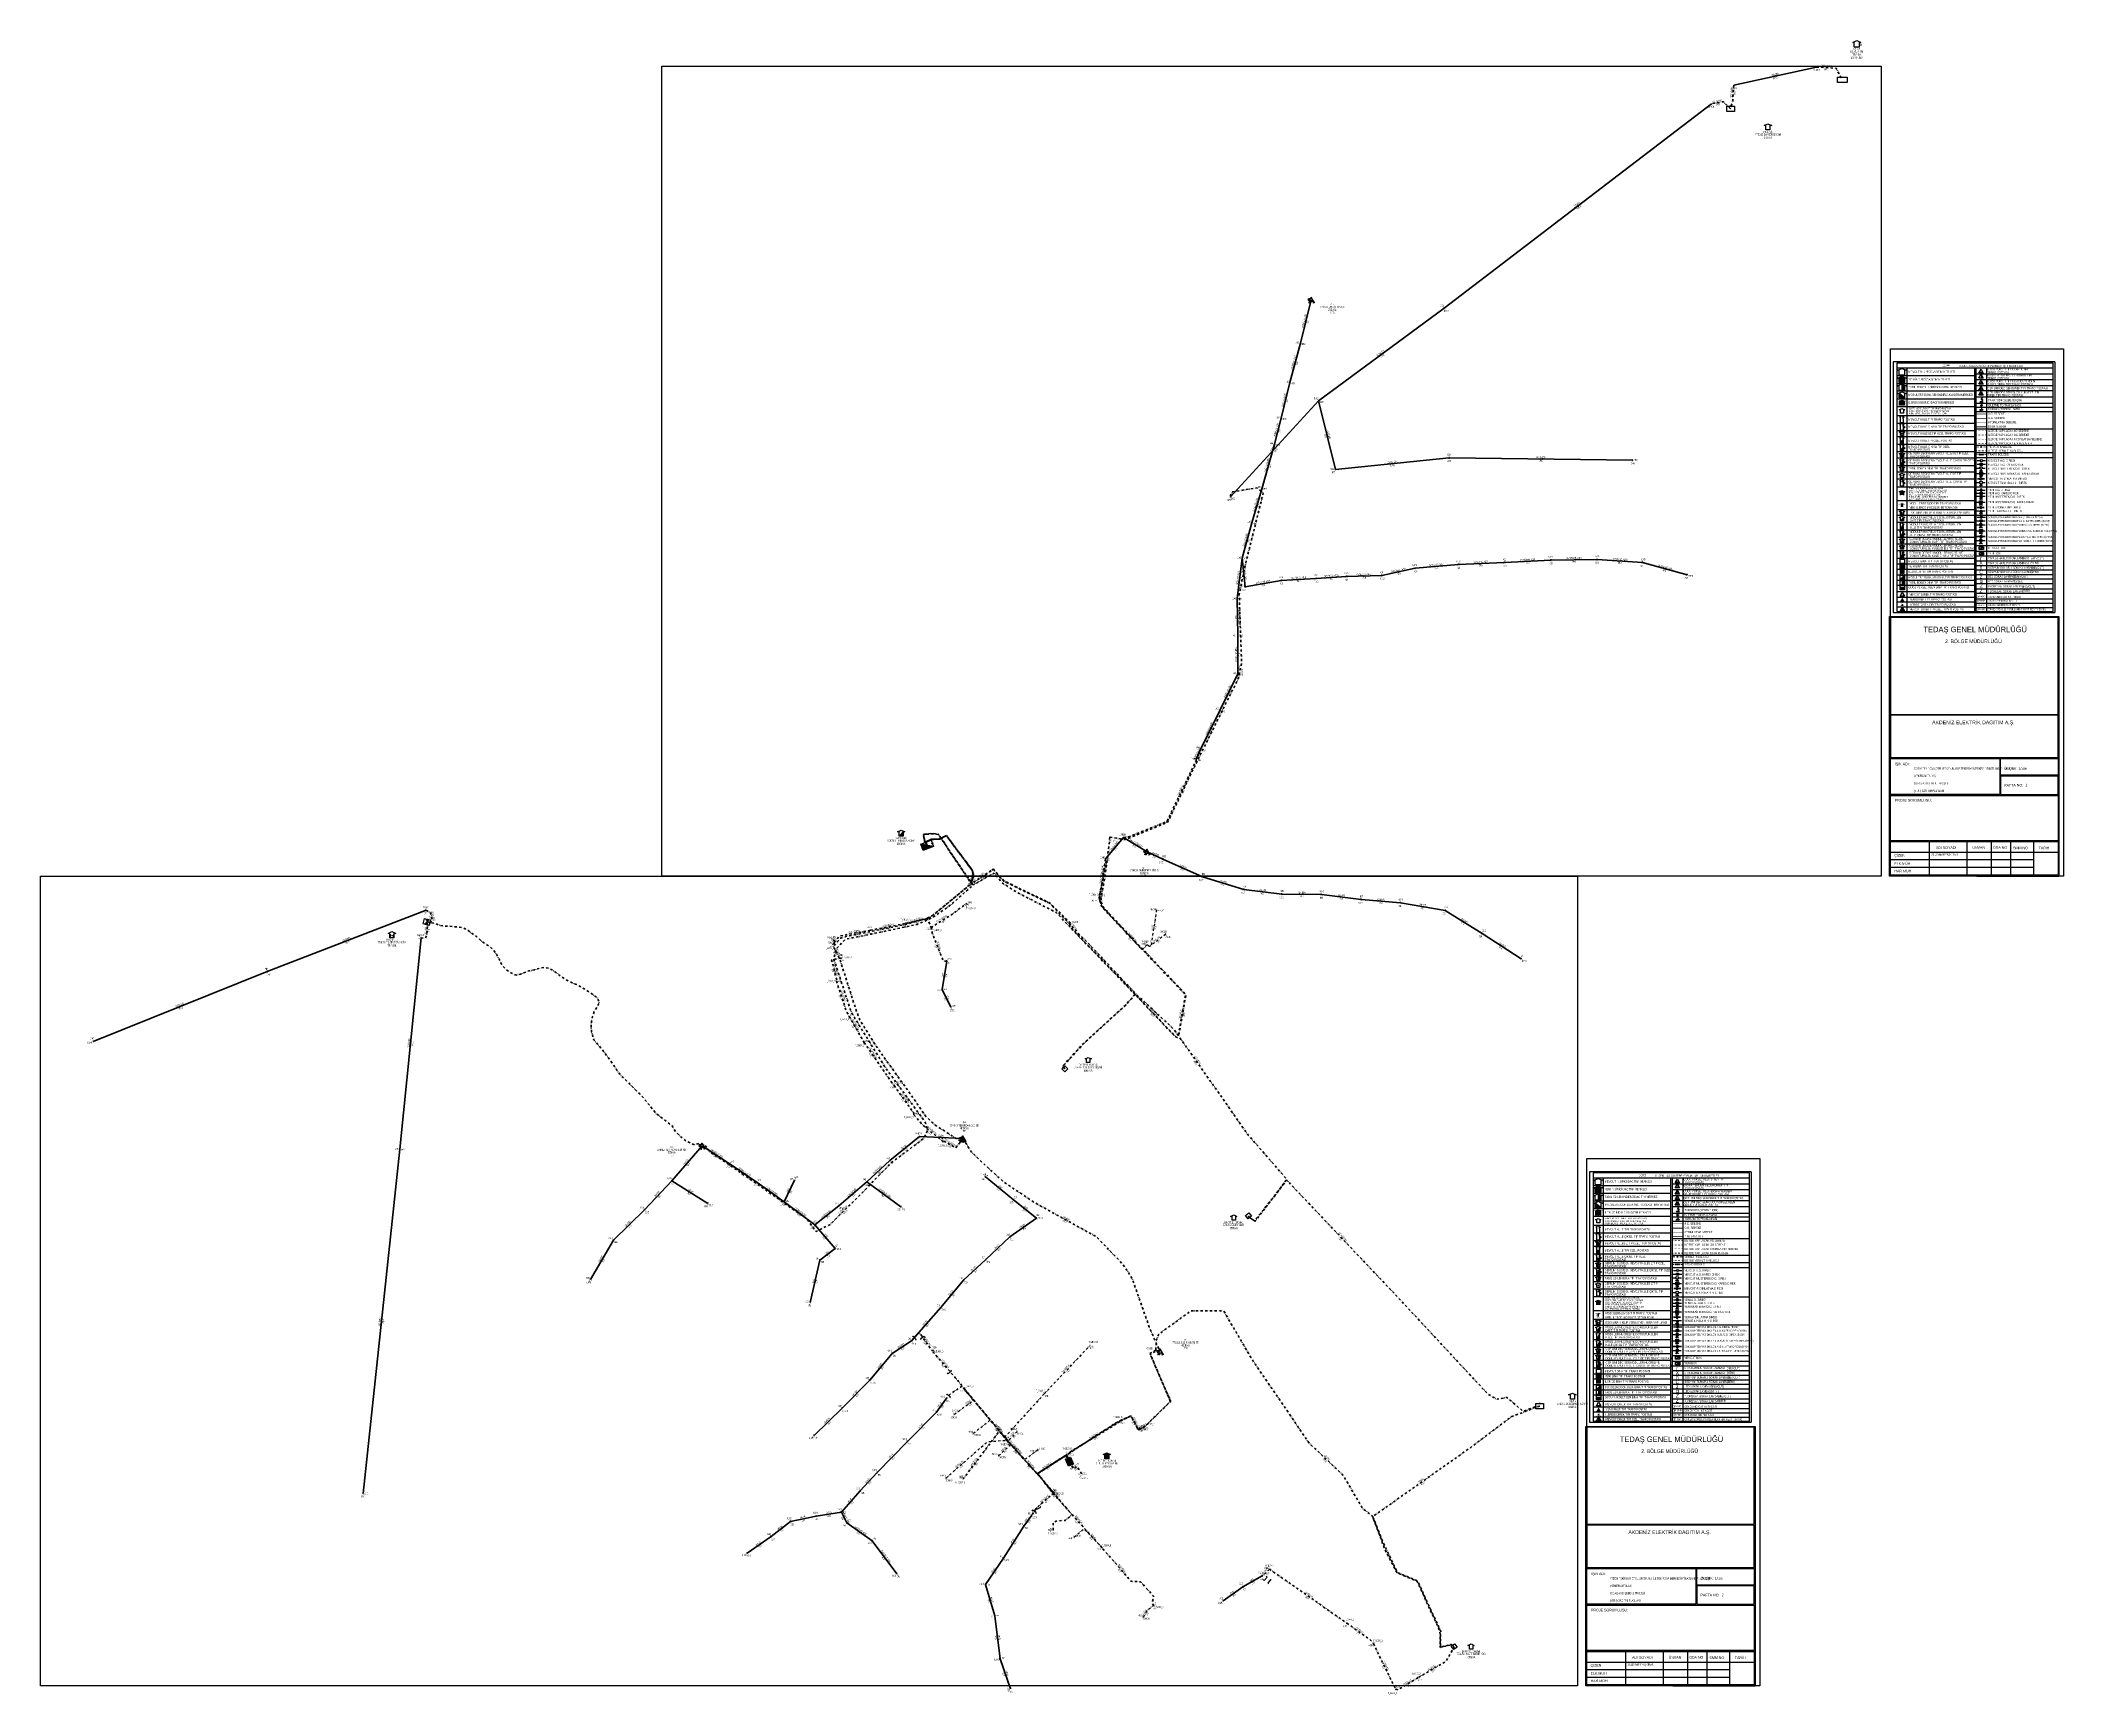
# Model space of a CAD drawing. Header units: millimetres. Extents: x 545573 to 547771, y 4041066 to 4042863.
import ezdxf
from ezdxf.enums import TextEntityAlignment as Align

# ---------------------------------------------------------------- set-up
doc = ezdxf.new("R2010")
doc.units = ezdxf.units.MM
doc.linetypes.add('DASHDOT', pattern=[5, 2.5, -1.25, 0, -1.25])
for name, color, linetype in [('ANTET', 250, 'Continuous'), ('ANTET_RASTER', 7, 'Continuous'), ('DIREK_AG_TADILAT_BYSK', 3, 'Continuous'), ('NIA_AG', 5, 'Continuous')]:
    doc.layers.add(name, color=color, linetype=linetype)
for name, color, linetype, lineweight in [('DIREK_AG_MEVCUT', 120, 'Continuous', 25), ('DIREK_BOX_MEVCUT', 5, 'Continuous', 25), ('DIREK_BOX_YENI', 5, 'Continuous', 25), ('DIREK_ENH_MEVCUT', 6, 'Continuous', 25), ('DIREK_OG_MEVCUT', 16, 'Continuous', 25), ('HAT_ABONE_YERALTI_MEVCUT', 56, 'DASHDOT', 30), ('HAT_ABONE_YERALTI_YENI', 30, 'DASHDOT', 30), ('HAT_AG_HAVAI_BYSK', 3, 'Continuous', 50), ('HAT_AG_HAVAI_MEVCUT', 126, 'Continuous', 50), ('HAT_AG_YERALTI_YENI', 3, 'DASHDOT', 50), ('HAT_BOX_YERALTI_MEVCUT', 192, 'DASHDOT', 50), ('HAT_BOX_YERALTI_YENI', 5, 'DASHDOT', 50), ('HAT_ENH_HAVAI_MEVCUT', 6, 'Continuous', 70), ('HAT_ENH_YERALTI_MEVCUT', 6, 'DASHDOT', 70), ('HAT_OG_HAVAI_MEVCUT', 48, 'Continuous', 70), ('HAT_OG_YERALTI_MEVCUT', 48, 'DASHDOT', 70), ('HAT_OG_YERALTI_YENI', 1, 'DASHDOT', 70), ('KOFRE_ABONE_MEVCUT', 6, 'Continuous', 25), ('NODE_ENH_MEVCUT', 5, 'Continuous', 25), ('NODE_OG_YENI', 5, 'Continuous', 25), ('TRAFO_MEVCUT', 5, 'Continuous', 30), ('TRAFO_TADILAT_BYSK', 5, 'Continuous', 30), ('TRAFO_YENI', 5, 'Continuous', 30)]:
    doc.layers.add(name, color=color, linetype=linetype, lineweight=lineweight)
doc.styles.add('Direk', font='B_CAD')
doc.styles.get("Standard").update_dxf_attribs({"font": 'Arial'})
picture_1 = doc.add_image_def('image1.bmp', size_in_pixel=(376, 1146))

# ---------------------------------------------------------------- blocks, each defined once
blk = doc.blocks.new('AG_NIA', base_point=(-64.4296, 129.8924))
at = {"layer": 'NIA_AG'}
for p, q in [((-64.429604, 132.292432), (-65.529604, 132.292432)), ((-64.429604, 127.492432), (-64.429604, 132.292432)), ((-64.429604, 127.492432), (-65.529604, 127.492432))]:
    blk.add_line(p, q, dxfattribs=at)
blk = doc.blocks.new('MODDONBINA_KARE')
at = {"layer": 'TRAFO_TADILAT_BYSK', "linetype": 'Continuous'}
for p, q in [((-2.25, -2.25), (-2.25, 2.25)), ((-2.25, 2.25), (2.25, 2.25)), ((2.25, 2.25), (-2.25, -2.25)), ((0, 1.8), (0, 2.7)), ((2.25, 2.25), (2.25, -2.25)), ((2.25, -2.25), (-2.25, -2.25))]:
    blk.add_line(p, q, dxfattribs=at)
blk.add_solid([(-2.25, -2.25), (2.25, -2.25), (2.25, 2.25)], dxfattribs=at)
blk = doc.blocks.new('MODDONDAPT')
at = {"layer": 'TRAFO_TADILAT_BYSK', "linetype": 'Continuous'}
for p, q in [((-3.4, 2), (0, 3.6)), ((-1.8, 2), (-3.4, 2)), ((1.8, 2), (-1.8, -2)), ((-1.8, -2), (-1.8, 2)), ((0, 3.6), (3.4, 2)), ((3.4, 2), (1.8, 2)), ((1.8, 2), (1.8, -2)), ((1.8, -2), (-1.8, -2))]:
    blk.add_line(p, q, dxfattribs=at)
blk.add_solid([(-1.8, -2), (1.8, -2), (1.8, 2)], dxfattribs=at)
blk = doc.blocks.new('YIKYENYAP_BINA_KARE')
at = {"layer": 'TRAFO_TADILAT_BYSK', "linetype": 'Continuous'}
for p, q in [((-2.25, -2.25), (-2.25, 2.25)), ((-2.25, 2.25), (2.25, 2.25)), ((0, 1.8), (0, 2.7)), ((2.25, 2.25), (2.25, -2.25)), ((2.25, -2.25), (-2.25, -2.25))]:
    blk.add_line(p, q, dxfattribs=at)
for points in [[(-2.25, -2.25), (-2.25, 2.25), (0, 0)], [(0, 0), (2.25, -2.25), (2.25, 2.25)]]:
    blk.add_solid(points, dxfattribs=at)
blk = doc.blocks.new('YIKYENYAPMOD')
at = {"layer": 'TRAFO_TADILAT_BYSK', "linetype": 'Continuous'}
for p, q in [((-3.4, 2), (0, 3.6)), ((-1.8, 2), (-3.4, 2)), ((-1.8, -2), (-1.8, 2)), ((0, 3.6), (3.4, 2)), ((1.8, 2), (1.8, -2)), ((3.4, 2), (1.8, 2)), ((1.8, -2), (-1.8, -2))]:
    blk.add_line(p, q, dxfattribs=at)
for points in [[(-1.8, -2), (-1.8, 2), (0, 0)], [(0, 0), (1.8, -2), (1.8, 2)]]:
    blk.add_solid(points, dxfattribs=at)
blk = doc.blocks.new('YENI_BINA_KARE')
blk.add_hatch(color=5).paths.add_polyline_path([(-2.25, -2.25), (2.25, -2.25), (2.25, 2.25), (-2.25, 2.25)])
at = {"layer": 'TRAFO_TADILAT_BYSK', "linetype": 'Continuous'}
for p, q in [((-2.25, -2.25), (-2.25, 2.25)), ((-2.25, 2.25), (2.25, 2.25)), ((0, 1.8), (0, 2.7)), ((2.25, 2.25), (2.25, -2.25)), ((2.25, -2.25), (-2.25, -2.25))]:
    blk.add_line(p, q, dxfattribs=at)
blk = doc.blocks.new('YENI_BETKOSK')
at = {"layer": 'TRAFO_YENI', "linetype": 'Continuous'}
for p, q in [((-3.4, 2), (0, 3.6)), ((-1.8, 2), (-3.4, 2)), ((-1.8, -2), (-1.8, 2)), ((0, 3.6), (3.4, 2)), ((3.4, 2), (1.8, 2)), ((1.8, 2), (1.8, -2)), ((1.8, -2), (-1.8, -2))]:
    blk.add_line(p, q, dxfattribs=at)
for points in [[(-3.4, 2), (-1.8, 2), (-1.8, 2.752941)], [(-1.8, 2.752941), (0, -2), (0, 3.6)], [(-1.8, -2), (-1.8, 2.752941), (0, -2)], [(0, -2), (0, 3.6), (1.8, -2)], [(0, 3.6), (1.8, -2), (1.8, 2.752941)], [(1.8, 2), (1.8, 2.752941), (3.4, 2)]]:
    blk.add_solid(points, dxfattribs=at)
blk = doc.blocks.new('MEV_DIREK')
h = blk.add_hatch(color=32)
h.paths.add_polyline_path([(-2.1, 1), (-2.4, 1.1), (-3.3, -0.5), (-3.1, -0.7), (-2.7, 0.1), (-1.9, -0.4), (-1.8, -0.2), (-2.6, 0.2)])
h.paths.add_polyline_path([(-3.5, -0.2), (-3.3, -0.2), (-2.6, 1), (-2.7, 1.1)])
h.paths.add_polyline_path([(-3.5, 0.3), (-3.4, 0.2), (-3.1, 0.8), (-3.2, 0.9)])
h.paths.add_polyline_path([(-3.6, 0.8), (-3.7, 0.7), (-3.5, 0.6), (-3.5, 0.7)])
h.paths.add_polyline_path([(-1.5, -2.3), (-2.3, -2.3), (-2.5, -3.5), (-2.4, -3.5), (-2.2, -2.5), (-1.9, -2.5), (-2.1, -3.5), (-2, -3.5), (-1.8, -2.5), (-1.5, -2.5), (-1.7, -3.5), (-1.6, -3.5), (-1.4, -2.5), (-1.1, -2.5), (-1.3, -3.5), (-1.2, -3.5), (-1, -2.5), (-0.7, -2.5), (-0.9, -3.5), (-0.8, -3.5), (-0.6, -2.3), (-1.3, -2.3), (-1.3, -1.4), (-1.5, -1.4)])
at = {"layer": 'TRAFO_MEVCUT'}
for points in [[(2.4, -1.6), (2.1, -1.9), (2.1, -1.4), (1.9, -1.4), (2, -2.3), (2.2, -2), (2.3, -2.7), (2.1, -2.7), (2.4, -2.9), (2.4, -2.9), (2.6, -2.5), (2.4, -2.6)], [(2.4, -1.6), (2.1, -1.9), (2.1, -1.4), (1.9, -1.4), (2, -2.3), (2.2, -2), (2.3, -2.7), (2.1, -2.7), (2.4, -2.9), (2, -3.2), (2.2, -3.8), (2.3, -3.7), (2.1, -3.3), (2.3, -3.1), (2.4, -3.6), (2.5, -3.6), (2.3, -3.1), (2.5, -2.9), (2.7, -3.4), (2.7, -3.4), (2.6, -2.9), (2.7, -2.8), (2.9, -3.2), (3, -3.2), (2.8, -2.7), (3, -2.6), (3.1, -3.1), (3.2, -3), (3, -2.4), (2.4, -2.9), (2.6, -2.5), (2.4, -2.6)], [(3, -2.6), (3.1, -3.1), (3.2, -3), (3, -2.4), (2.4, -2.9), (2.6, -2.5), (2.4, -2.6), (2.4, -1.6), (2.1, -1.9), (2.1, -1.4), (1.9, -1.4), (2, -2.3), (2.2, -2), (2.3, -2.7), (2.1, -2.7), (2.4, -2.9), (2, -3.2), (2.2, -3.8), (2.3, -3.7), (2.1, -3.3), (2.3, -3.1), (2.4, -3.6), (2.5, -3.6), (2.3, -3.1), (2.5, -2.9), (2.7, -3.4), (2.7, -3.4), (2.6, -2.9), (2.7, -2.8), (2.9, -3.2), (3, -3.2), (2.8, -2.7)]]:
    blk.add_hatch(color=32, dxfattribs=at).paths.add_polyline_path(points)
at = {"layer": 'TRAFO_MEVCUT', "linetype": 'Continuous'}
for p, q in [((-2.5, -1.4), (0, 2.9)), ((2.5, -1.4), (0, 2.9)), ((-2.5, -1.4), (2.5, -1.4))]:
    blk.add_line(p, q, dxfattribs=at)
at = {"layer": 'TRAFO_MEVCUT', "color": 32, "flags": 128}
blk.add_lwpolyline([(1.9, -1.4), (2.1, -1.4), (2.1, -1.9), (2.4, -1.6), (2.4, -2.6), (2.6, -2.5), (2.4, -2.9), (3, -2.4), (3.2, -3), (3.1, -3.1), (3, -2.6), (2.8, -2.7), (3, -3.2), (2.9, -3.2), (2.7, -2.8), (2.6, -2.9), (2.7, -3.4), (2.7, -3.4), (2.5, -2.9), (2.3, -3.1), (2.5, -3.6), (2.4, -3.6), (2.3, -3.1), (2.1, -3.3), (2.3, -3.7), (2.2, -3.8), (2, -3.2), (2.4, -2.9), (2.1, -2.7), (2.3, -2.7), (2.2, -2), (2, -2.3), (1.9, -1.4)], dxfattribs=at)
at = {"layer": 'TRAFO_TADILAT_BYSK', "color": 32, "flags": 128}
for points in [[(-3.5, 0.6), (-3.5, 0.7), (-3.6, 0.8), (-3.7, 0.7), (-3.5, 0.6)], [(-3.3, -0.2), (-2.6, 1), (-2.7, 1.1), (-3.5, -0.2), (-3.3, -0.2)], [(-3.4, 0.2), (-3.1, 0.8), (-3.2, 0.9), (-3.5, 0.3), (-3.4, 0.2)], [(-1.8, -0.2), (-2.6, 0.2), (-2.1, 1), (-2.4, 1.1), (-3.3, -0.5), (-3.1, -0.7), (-2.7, 0.1), (-1.9, -0.4), (-1.8, -0.2)], [(-1.3, -1.4), (-1.5, -1.4), (-1.5, -2.3), (-2.3, -2.3), (-2.5, -3.5), (-2.4, -3.5), (-2.2, -2.5), (-1.9, -2.5), (-2.1, -3.5), (-2, -3.5), (-1.8, -2.5), (-1.5, -2.5), (-1.7, -3.5), (-1.6, -3.5), (-1.4, -2.5), (-1.1, -2.5), (-1.3, -3.5), (-1.2, -3.5), (-1, -2.5), (-0.7, -2.5), (-0.9, -3.5), (-0.8, -3.5), (-0.6, -2.3), (-1.3, -2.3), (-1.3, -1.4)]]:
    blk.add_lwpolyline(points, dxfattribs=at)
blk = doc.blocks.new('MEV_BINA_KARE')
at = {"layer": 'TRAFO_MEVCUT', "linetype": 'Continuous'}
for p, q in [((-2.25, -2.25), (-2.25, 2.25)), ((-2.25, 2.25), (2.25, 2.25)), ((0, 1.8), (0, 2.7)), ((2.25, 2.25), (2.25, -2.25)), ((2.25, -2.25), (-2.25, -2.25))]:
    blk.add_line(p, q, dxfattribs=at)
blk = doc.blocks.new('MEV_BETKOSK')
at = {"layer": 'TRAFO_MEVCUT', "linetype": 'Continuous'}
for p, q in [((-3.4, 2), (0, 3.6)), ((-1.8, 2), (-3.4, 2)), ((-1.8, -2), (-1.8, 2)), ((0, 3.6), (3.4, 2)), ((3.4, 2), (1.8, 2)), ((1.8, 2), (1.8, -2)), ((1.8, -2), (-1.8, -2))]:
    blk.add_line(p, q, dxfattribs=at)
blk = doc.blocks.new('MEV_DAPT')
at = {"layer": 'TRAFO_MEVCUT', "linetype": 'Continuous'}
for p, q in [((-3.4, 2), (0, 3.6)), ((-1.8, 2), (-3.4, 2)), ((-1.8, -2), (-1.8, 2)), ((0, 3.6), (3.4, 2)), ((3.4, 2), (1.8, 2)), ((1.8, 2), (1.8, -2)), ((1.8, -2), (-1.8, -2))]:
    blk.add_line(p, q, dxfattribs=at)
blk = doc.blocks.new('MEV_INDMERK_KARE')
at = {"layer": 'TRAFO_MEVCUT', "linetype": 'Continuous'}
for p, q in [((-5.268651, -2.925), (-5.268651, 2.925)), ((-5.268651, 2.925), (5.268651, 2.925)), ((0, 2.535), (0, 3.315)), ((5.268651, 2.925), (5.268651, -2.925)), ((5.268651, -2.925), (-5.268651, -2.925))]:
    blk.add_line(p, q, dxfattribs=at)
blk = doc.blocks.new('MEV_INDMERK')
at = {"layer": 'TRAFO_MEVCUT', "linetype": 'Continuous'}
for p, q in [((-4.4, 2.4), (0, 4.6)), ((-2.8, 2.4), (-4.4, 2.4)), ((-2.8, -2.4), (-2.8, 2.4)), ((0, 4.6), (4.4, 2.4)), ((4.4, 2.4), (2.8, 2.4)), ((2.8, -2.4), (2.8, 2.4)), ((-2.8, -2.4), (2.8, -2.4))]:
    blk.add_line(p, q, dxfattribs=at)
at = {"layer": 'TRAFO_MEVCUT', "linetype": 'Continuous', "width": 0.6}
blk.add_text('İND.', height=2, rotation=90, dxfattribs=at).set_placement((5.417363, -0.010583), align=Align.CENTER)
blk = doc.blocks.new('SEMBOL_UST1')
for color, points in [(5, [(15.6, 541.2), (16.9, 541.2), (12.4, 543.1), (7.9, 541.2), (9.2, 541.2), (9.2, 536.4), (9.9, 536.4), (15.6, 536.4)]), (5, [(12.4, 528), (15.6, 528), (15.6, 532.8), (16.9, 532.8), (12.4, 534.7)]), (5, [(96.8, 535.6), (96, 534.4), (100.7, 534.4), (100, 535.6)]), (5, [(98.7, 529.5), (98.7, 529.5), (98.7, 529.5), (98.7, 529.5), (98.7, 529.6), (98.7, 529.6), (98.7, 529.6), (98.7, 529.6), (98.7, 529.6), (98.6, 529.6), (98.6, 529.7), (98.6, 529.7), (98.6, 529.7), (98.6, 529.7), (98.6, 529.7), (98.6, 529.7), (98.6, 529.7), (98.5, 529.7), (98.5, 529.7), (98.5, 529.8), (98.5, 529.8), (98.5, 529.8), (98.5, 529.8), (98.4, 529.8), (98.4, 529.8), (98.4, 529.8), (98.4, 529.8), (98.4, 529.8), (98.4, 529.8), (98.3, 529.8), (98.3, 529.8), (98.3, 529.8), (98.3, 529.8), (98.3, 529.8), (98.3, 529.7), (98.2, 529.7), (98.2, 529.7), (98.2, 529.7), (98.2, 529.7), (98.2, 529.7), (98.2, 529.7), (98.2, 529.7), (98.2, 529.7), (98.1, 529.6), (98.1, 529.6), (98.1, 529.6), (98.1, 529.6), (98.1, 529.6), (98.1, 529.6), (98.1, 529.5), (98.1, 529.5), (98.1, 529.5), (98.1, 529.5), (98.1, 529.5), (98.1, 529.4), (98.1, 529.4), (98.1, 529.4), (98.1, 529.4), (98.1, 529.4), (98.1, 529.4), (98.1, 529.3), (98.1, 529.3), (98.2, 529.3), (98.2, 529.3), (98.2, 529.3), (98.2, 529.3), (98.2, 529.3), (98.2, 529.3), (98.2, 529.2), (98.2, 529.2), (98.3, 529.2), (98.3, 529.2), (98.3, 529.2), (98.3, 529.2), (98.3, 529.2), (98.3, 529.2), (98.4, 529.2), (98.4, 529.2), (98.4, 529.2), (98.4, 529.2), (98.4, 529.2), (98.4, 529.2), (98.5, 529.2), (98.5, 529.2), (98.5, 529.2), (98.5, 529.2), (98.5, 529.2), (98.5, 529.2), (98.6, 529.2), (98.6, 529.3), (98.6, 529.3), (98.6, 529.3), (98.6, 529.3), (98.6, 529.3), (98.6, 529.3), (98.6, 529.3), (98.7, 529.3), (98.7, 529.4), (98.7, 529.4), (98.7, 529.4), (98.7, 529.4), (98.7, 529.4), (98.7, 529.4), (98.7, 529.5)]), (5, [(9.2, 524.5), (9.2, 519.6), (9.9, 519.6), (15.6, 519.6)]), (5, [(12.4, 517.2), (9.8, 516.2), (9.8, 512), (14.9, 512), (14.9, 516.2)]), (5, [(98.7, 524.8), (98.7, 524.8), (98.7, 524.8), (98.7, 524.8), (98.7, 524.8), (98.7, 524.9), (98.7, 524.9), (98.7, 524.9), (98.7, 524.9), (98.7, 524.9), (98.7, 524.9), (98.7, 524.9), (98.7, 525), (98.7, 525), (98.6, 525), (98.6, 525), (98.6, 525), (98.6, 525), (98.6, 525), (98.6, 525), (98.5, 525), (98.5, 525), (98.5, 525), (98.5, 525.1), (98.5, 525.1), (98.5, 525.1), (98.4, 525.1), (98.4, 525.1), (98.4, 525.1), (98.4, 525.1), (98.4, 525), (98.4, 525), (98.3, 525), (98.3, 525), (98.3, 525), (98.3, 525), (98.3, 525), (98.3, 525), (98.3, 525), (98.2, 525), (98.2, 525), (98.2, 524.9), (98.2, 524.9), (98.2, 524.9), (98.2, 524.9), (98.2, 524.9), (98.2, 524.9), (98.2, 524.9), (98.2, 524.8), (98.2, 524.8), (98.2, 524.8), (98.2, 524.8), (98.2, 524.8), (98.2, 524.7), (98.2, 524.7), (98.2, 524.7), (98.2, 524.7), (98.2, 524.7), (98.2, 524.7), (98.2, 524.6), (98.2, 524.6), (98.2, 524.6), (98.2, 524.6), (98.2, 524.6), (98.2, 524.6), (98.2, 524.6), (98.3, 524.5), (98.3, 524.5), (98.3, 524.5), (98.3, 524.5), (98.3, 524.5), (98.3, 524.5), (98.3, 524.5), (98.4, 524.5), (98.4, 524.5), (98.4, 524.5), (98.4, 524.5), (98.4, 524.5), (98.4, 524.5), (98.5, 524.5), (98.5, 524.5), (98.5, 524.5), (98.5, 524.5), (98.5, 524.5), (98.5, 524.5), (98.6, 524.5), (98.6, 524.5), (98.6, 524.5), (98.6, 524.5), (98.6, 524.5), (98.6, 524.5), (98.7, 524.6), (98.7, 524.6), (98.7, 524.6), (98.7, 524.6), (98.7, 524.6), (98.7, 524.6), (98.7, 524.6), (98.7, 524.7), (98.7, 524.7), (98.7, 524.7), (98.7, 524.7), (98.7, 524.7), (98.7, 524.7)]), (1, [(98.1, 466.2), (98.1, 466.1), (98.1, 466.1), (98.1, 466.1), (98.1, 466.1), (98.1, 466), (98.1, 466), (98.1, 466), (98.2, 466), (98.2, 466), (98.2, 465.9), (98.2, 465.9), (98.2, 465.9), (98.2, 465.9), (98.2, 465.9), (98.3, 465.8), (98.3, 465.8), (98.3, 465.8), (98.3, 465.8), (98.4, 465.8), (98.4, 465.8), (98.4, 465.8), (98.4, 465.8), (98.4, 465.8), (98.5, 465.8), (98.5, 465.8), (98.5, 465.8), (98.5, 465.8), (98.6, 465.8), (98.6, 465.8), (98.6, 465.8), (98.6, 465.8), (98.7, 465.8), (98.7, 465.8), (98.7, 465.8), (98.7, 465.8), (98.7, 465.8), (98.8, 465.8), (98.8, 465.9), (98.8, 465.9), (98.8, 465.9), (98.8, 465.9), (98.8, 465.9), (98.9, 466), (98.9, 466), (98.9, 466), (98.9, 466), (98.9, 466), (98.9, 466.1), (98.9, 466.1), (98.9, 466.1), (98.9, 466.1), (98.9, 466.2), (98.9, 466.2), (98.9, 466.2), (98.9, 466.2), (98.9, 466.3), (98.9, 466.3), (98.9, 466.3), (98.9, 466.3), (98.9, 466.3), (98.9, 466.4), (98.8, 466.4), (98.8, 466.4), (98.8, 466.4), (98.8, 466.4), (98.8, 466.5), (98.8, 466.5), (98.7, 466.5), (98.7, 466.5), (98.7, 466.5), (98.7, 466.5), (98.7, 466.5), (98.6, 466.5), (98.6, 466.6), (98.6, 466.6), (98.6, 466.6), (98.5, 466.6), (98.5, 466.6), (98.5, 466.6), (98.5, 466.6), (98.4, 466.6), (98.4, 466.6), (98.4, 466.5), (98.4, 466.5), (98.4, 466.5), (98.3, 466.5), (98.3, 466.5), (98.3, 466.5), (98.3, 466.5), (98.2, 466.5), (98.2, 466.4), (98.2, 466.4), (98.2, 466.4), (98.2, 466.4), (98.2, 466.4), (98.2, 466.3), (98.1, 466.3), (98.1, 466.3), (98.1, 466.3), (98.1, 466.3), (98.1, 466.2), (98.1, 466.2), (98.1, 466.2)]), (5, [(12.7, 458.9), (12.7, 459), (12.7, 459), (12.7, 459), (12.7, 459), (12.7, 459), (12.7, 459.1), (12.7, 459.1), (12.7, 459.1), (12.6, 459.1), (12.6, 459.1), (12.6, 459.1), (12.6, 459.2), (12.6, 459.2), (12.6, 459.2), (12.6, 459.2), (12.6, 459.2), (12.5, 459.2), (12.5, 459.2), (12.5, 459.2), (12.5, 459.2), (12.5, 459.3), (12.5, 459.3), (12.4, 459.3), (12.4, 459.3), (12.4, 459.3), (12.4, 459.3), (12.4, 459.3), (12.3, 459.3), (12.3, 459.3), (12.3, 459.3), (12.3, 459.3), (12.3, 459.2), (12.2, 459.2), (12.2, 459.2), (12.2, 459.2), (12.2, 459.2), (12.2, 459.2), (12.2, 459.2), (12.2, 459.2), (12.1, 459.2), (12.1, 459.1), (12.1, 459.1), (12.1, 459.1), (12.1, 459.1), (12.1, 459.1), (12.1, 459.1), (12.1, 459), (12.1, 459), (12.1, 459), (12.1, 459), (12.1, 459), (12.1, 458.9), (12.1, 458.9), (12.1, 458.9), (12.1, 458.9), (12.1, 458.9), (12.1, 458.9), (12.1, 458.8), (12.1, 458.8), (12.1, 458.8), (12.1, 458.8), (12.1, 458.8), (12.1, 458.8), (12.1, 458.7), (12.2, 458.7), (12.2, 458.7), (12.2, 458.7), (12.2, 458.7), (12.2, 458.7), (12.2, 458.7), (12.2, 458.7), (12.3, 458.7), (12.3, 458.6), (12.3, 458.6), (12.3, 458.6), (12.3, 458.6), (12.4, 458.6), (12.4, 458.6), (12.4, 458.6), (12.4, 458.6), (12.4, 458.6), (12.5, 458.6), (12.5, 458.6), (12.5, 458.7), (12.5, 458.7), (12.5, 458.7), (12.5, 458.7), (12.6, 458.7), (12.6, 458.7), (12.6, 458.7), (12.6, 458.7), (12.6, 458.7), (12.6, 458.8), (12.6, 458.8), (12.6, 458.8), (12.7, 458.8), (12.7, 458.8), (12.7, 458.8), (12.7, 458.9), (12.7, 458.9), (12.7, 458.9), (12.7, 458.9), (12.7, 458.9)]), (5, [(12.7, 451.2), (12.7, 451.2), (12.7, 451.2), (12.7, 451.3), (12.7, 451.3), (12.6, 451.3), (12.6, 451.3), (12.6, 451.3), (12.6, 451.3), (12.6, 451.3), (12.6, 451.4), (12.6, 451.4), (12.6, 451.4), (12.6, 451.4), (12.6, 451.4), (12.6, 451.4), (12.5, 451.4), (12.5, 451.4), (12.5, 451.5), (12.5, 451.5), (12.5, 451.5), (12.5, 451.5), (12.4, 451.5), (12.4, 451.5), (12.4, 451.5), (12.4, 451.5), (12.4, 451.5), (12.4, 451.5), (12.3, 451.5), (12.3, 451.5), (12.3, 451.5), (12.3, 451.5), (12.3, 451.5), (12.3, 451.5), (12.2, 451.5), (12.2, 451.4), (12.2, 451.4), (12.2, 451.4), (12.2, 451.4), (12.2, 451.4), (12.2, 451.4), (12.2, 451.4), (12.1, 451.4), (12.1, 451.3), (12.1, 451.3), (12.1, 451.3), (12.1, 451.3), (12.1, 451.3), (12.1, 451.3), (12.1, 451.3), (12.1, 451.2), (12.1, 451.2), (12.1, 451.2), (12.1, 451.2), (12.1, 451.2), (12.1, 451.2), (12.1, 451.1), (12.1, 451.1), (12.1, 451.1), (12.1, 451.1), (12.1, 451.1), (12.1, 451.1), (12.1, 451), (12.2, 451), (12.2, 451), (12.2, 451), (12.2, 451), (12.2, 451), (12.2, 451), (12.2, 451), (12.2, 451), (12.3, 450.9), (12.3, 450.9), (12.3, 450.9), (12.3, 450.9), (12.3, 450.9), (12.3, 450.9), (12.4, 450.9), (12.4, 450.9), (12.4, 450.9), (12.4, 450.9), (12.4, 450.9), (12.4, 450.9), (12.5, 450.9), (12.5, 450.9), (12.5, 450.9), (12.5, 451), (12.5, 451), (12.5, 451), (12.6, 451), (12.6, 451), (12.6, 451), (12.6, 451), (12.6, 451), (12.6, 451), (12.6, 451.1), (12.6, 451.1), (12.6, 451.1), (12.6, 451.1), (12.6, 451.1), (12.7, 451.1), (12.7, 451.2), (12.7, 451.2), (12.7, 451.2)]), (5, [(14, 443.9), (15.4, 443.9), (12.4, 445.3), (12.4, 440.4), (14, 440.4)]), (5, [(96.2, 457.9), (96.2, 457.9), (96.2, 457.9), (96.2, 457.8), (96.2, 457.8), (96.2, 457.8), (96.2, 457.8), (96.2, 457.7), (96.2, 457.7), (96.2, 457.7), (96.3, 457.7), (96.3, 457.7), (96.3, 457.6), (96.3, 457.6), (96.3, 457.6), (96.3, 457.6), (96.4, 457.6), (96.4, 457.6), (96.4, 457.6), (96.4, 457.5), (96.4, 457.5), (96.5, 457.5), (96.5, 457.5), (96.5, 457.5), (96.5, 457.5), (96.6, 457.5), (96.6, 457.5), (96.6, 457.5), (96.6, 457.5), (96.7, 457.5), (96.7, 457.5), (96.7, 457.5), (96.7, 457.5), (96.7, 457.5), (96.8, 457.6), (96.8, 457.6), (96.8, 457.6), (96.8, 457.6), (96.8, 457.6), (96.9, 457.6), (96.9, 457.6), (96.9, 457.7), (96.9, 457.7), (96.9, 457.7), (96.9, 457.7), (96.9, 457.7), (97, 457.8), (97, 457.8), (97, 457.8), (97, 457.8), (97, 457.9), (97, 457.9), (97, 457.9), (97, 457.9), (97, 458), (97, 458), (97, 458), (97, 458), (97, 458.1), (96.9, 458.1), (96.9, 458.1), (96.9, 458.1), (96.9, 458.1), (96.9, 458.2), (96.9, 458.2), (96.9, 458.2), (96.8, 458.2), (96.8, 458.2), (96.8, 458.2), (96.8, 458.3), (96.8, 458.3), (96.7, 458.3), (96.7, 458.3), (96.7, 458.3), (96.7, 458.3), (96.7, 458.3), (96.6, 458.3), (96.6, 458.3), (96.6, 458.3), (96.6, 458.3), (96.5, 458.3), (96.5, 458.3), (96.5, 458.3), (96.5, 458.3), (96.4, 458.3), (96.4, 458.3), (96.4, 458.3), (96.4, 458.3), (96.4, 458.2), (96.3, 458.2), (96.3, 458.2), (96.3, 458.2), (96.3, 458.2), (96.3, 458.2), (96.3, 458.1), (96.2, 458.1), (96.2, 458.1), (96.2, 458.1), (96.2, 458.1), (96.2, 458), (96.2, 458), (96.2, 458), (96.2, 458), (96.2, 457.9)]), (5, [(98.8, 457.9), (98.8, 457.9), (98.8, 458), (98.8, 458), (98.8, 458), (98.8, 458), (98.8, 458.1), (98.8, 458.1), (98.8, 458.1), (98.7, 458.1), (98.7, 458.1), (98.7, 458.2), (98.7, 458.2), (98.7, 458.2), (98.7, 458.2), (98.6, 458.2), (98.6, 458.2), (98.6, 458.3), (98.6, 458.3), (98.6, 458.3), (98.5, 458.3), (98.5, 458.3), (98.5, 458.3), (98.5, 458.3), (98.4, 458.3), (98.4, 458.3), (98.4, 458.3), (98.4, 458.3), (98.3, 458.3), (98.3, 458.3), (98.3, 458.3), (98.3, 458.3), (98.3, 458.3), (98.2, 458.3), (98.2, 458.3), (98.2, 458.3), (98.2, 458.2), (98.1, 458.2), (98.1, 458.2), (98.1, 458.2), (98.1, 458.2), (98.1, 458.2), (98.1, 458.1), (98.1, 458.1), (98, 458.1), (98, 458.1), (98, 458.1), (98, 458), (98, 458), (98, 458), (98, 458), (98, 457.9), (98, 457.9), (98, 457.9), (98, 457.9), (98, 457.8), (98, 457.8), (98, 457.8), (98, 457.8), (98, 457.7), (98, 457.7), (98.1, 457.7), (98.1, 457.7), (98.1, 457.7), (98.1, 457.6), (98.1, 457.6), (98.1, 457.6), (98.1, 457.6), (98.2, 457.6), (98.2, 457.6), (98.2, 457.6), (98.2, 457.5), (98.3, 457.5), (98.3, 457.5), (98.3, 457.5), (98.3, 457.5), (98.3, 457.5), (98.4, 457.5), (98.4, 457.5), (98.4, 457.5), (98.4, 457.5), (98.5, 457.5), (98.5, 457.5), (98.5, 457.5), (98.5, 457.5), (98.6, 457.5), (98.6, 457.6), (98.6, 457.6), (98.6, 457.6), (98.6, 457.6), (98.7, 457.6), (98.7, 457.6), (98.7, 457.6), (98.7, 457.7), (98.7, 457.7), (98.7, 457.7), (98.8, 457.7), (98.8, 457.7), (98.8, 457.8), (98.8, 457.8), (98.8, 457.8), (98.8, 457.8), (98.8, 457.9), (98.8, 457.9)]), (5, [(99.8, 457.9), (99.8, 457.9), (99.8, 457.9), (99.8, 457.8), (99.8, 457.8), (99.8, 457.8), (99.8, 457.8), (99.8, 457.7), (99.9, 457.7), (99.9, 457.7), (99.9, 457.7), (99.9, 457.7), (99.9, 457.6), (99.9, 457.6), (99.9, 457.6), (100, 457.6), (100, 457.6), (100, 457.6), (100, 457.6), (100, 457.5), (100.1, 457.5), (100.1, 457.5), (100.1, 457.5), (100.1, 457.5), (100.2, 457.5), (100.2, 457.5), (100.2, 457.5), (100.2, 457.5), (100.3, 457.5), (100.3, 457.5), (100.3, 457.5), (100.3, 457.5), (100.3, 457.5), (100.4, 457.5), (100.4, 457.6), (100.4, 457.6), (100.4, 457.6), (100.5, 457.6), (100.5, 457.6), (100.5, 457.6), (100.5, 457.6), (100.5, 457.7), (100.5, 457.7), (100.6, 457.7), (100.6, 457.7), (100.6, 457.7), (100.6, 457.8), (100.6, 457.8), (100.6, 457.8), (100.6, 457.8), (100.6, 457.9), (100.6, 457.9), (100.6, 457.9), (100.6, 457.9), (100.6, 458), (100.6, 458), (100.6, 458), (100.6, 458), (100.6, 458.1), (100.6, 458.1), (100.6, 458.1), (100.6, 458.1), (100.5, 458.1), (100.5, 458.2), (100.5, 458.2), (100.5, 458.2), (100.5, 458.2), (100.5, 458.2), (100.4, 458.2), (100.4, 458.3), (100.4, 458.3), (100.4, 458.3), (100.3, 458.3), (100.3, 458.3), (100.3, 458.3), (100.3, 458.3), (100.3, 458.3), (100.2, 458.3), (100.2, 458.3), (100.2, 458.3), (100.2, 458.3), (100.1, 458.3), (100.1, 458.3), (100.1, 458.3), (100.1, 458.3), (100, 458.3), (100, 458.3), (100, 458.3), (100, 458.2), (100, 458.2), (99.9, 458.2), (99.9, 458.2), (99.9, 458.2), (99.9, 458.2), (99.9, 458.1), (99.9, 458.1), (99.9, 458.1), (99.8, 458.1), (99.8, 458.1), (99.8, 458), (99.8, 458), (99.8, 458), (99.8, 458), (99.8, 457.9)]), (5, [(12.7, 435.2), (12.7, 435.2), (12.7, 435.3), (12.7, 435.3), (12.7, 435.3), (12.7, 435.3), (12.7, 435.3), (12.7, 435.4), (12.7, 435.4), (12.6, 435.4), (12.6, 435.4), (12.6, 435.4), (12.6, 435.4), (12.6, 435.5), (12.6, 435.5), (12.6, 435.5), (12.6, 435.5), (12.5, 435.5), (12.5, 435.5), (12.5, 435.5), (12.5, 435.5), (12.5, 435.5), (12.5, 435.5), (12.4, 435.5), (12.4, 435.5), (12.4, 435.5), (12.4, 435.5), (12.4, 435.5), (12.3, 435.5), (12.3, 435.5), (12.3, 435.5), (12.3, 435.5), (12.3, 435.5), (12.2, 435.5), (12.2, 435.5), (12.2, 435.5), (12.2, 435.5), (12.2, 435.5), (12.2, 435.5), (12.2, 435.5), (12.1, 435.4), (12.1, 435.4), (12.1, 435.4), (12.1, 435.4), (12.1, 435.4), (12.1, 435.4), (12.1, 435.3), (12.1, 435.3), (12.1, 435.3), (12.1, 435.3), (12.1, 435.3), (12.1, 435.2), (12.1, 435.2), (12.1, 435.2), (12.1, 435.2), (12.1, 435.2), (12.1, 435.2), (12.1, 435.1), (12.1, 435.1), (12.1, 435.1), (12.1, 435.1), (12.1, 435.1), (12.1, 435), (12.1, 435), (12.1, 435), (12.2, 435), (12.2, 435), (12.2, 435), (12.2, 435), (12.2, 435), (12.2, 434.9), (12.2, 434.9), (12.3, 434.9), (12.3, 434.9), (12.3, 434.9), (12.3, 434.9), (12.3, 434.9), (12.4, 434.9), (12.4, 434.9), (12.4, 434.9), (12.4, 434.9), (12.4, 434.9), (12.5, 434.9), (12.5, 434.9), (12.5, 434.9), (12.5, 434.9), (12.5, 434.9), (12.5, 435), (12.6, 435), (12.6, 435), (12.6, 435), (12.6, 435), (12.6, 435), (12.6, 435), (12.6, 435), (12.6, 435.1), (12.7, 435.1), (12.7, 435.1), (12.7, 435.1), (12.7, 435.1), (12.7, 435.2), (12.7, 435.2), (12.7, 435.2), (12.7, 435.2)]), (5, [(12.7, 428.7), (12.7, 428.7), (12.7, 428.7), (12.7, 428.7), (12.7, 428.7), (12.6, 428.8), (12.6, 428.8), (12.6, 428.8), (12.6, 428.8), (12.6, 428.8), (12.6, 428.8), (12.6, 428.8), (12.6, 428.9), (12.6, 428.9), (12.6, 428.9), (12.6, 428.9), (12.5, 428.9), (12.5, 428.9), (12.5, 428.9), (12.5, 428.9), (12.5, 428.9), (12.5, 428.9), (12.4, 428.9), (12.4, 428.9), (12.4, 429), (12.4, 429), (12.4, 429), (12.4, 429), (12.3, 429), (12.3, 428.9), (12.3, 428.9), (12.3, 428.9), (12.3, 428.9), (12.3, 428.9), (12.2, 428.9), (12.2, 428.9), (12.2, 428.9), (12.2, 428.9), (12.2, 428.9), (12.2, 428.9), (12.2, 428.9), (12.2, 428.8), (12.1, 428.8), (12.1, 428.8), (12.1, 428.8), (12.1, 428.8), (12.1, 428.8), (12.1, 428.8), (12.1, 428.7), (12.1, 428.7), (12.1, 428.7), (12.1, 428.7), (12.1, 428.7), (12.1, 428.7), (12.1, 428.6), (12.1, 428.6), (12.1, 428.6), (12.1, 428.6), (12.1, 428.6), (12.1, 428.6), (12.1, 428.5), (12.1, 428.5), (12.1, 428.5), (12.2, 428.5), (12.2, 428.5), (12.2, 428.5), (12.2, 428.5), (12.2, 428.4), (12.2, 428.4), (12.2, 428.4), (12.2, 428.4), (12.3, 428.4), (12.3, 428.4), (12.3, 428.4), (12.3, 428.4), (12.3, 428.4), (12.3, 428.4), (12.4, 428.4), (12.4, 428.4), (12.4, 428.4), (12.4, 428.4), (12.4, 428.4), (12.4, 428.4), (12.5, 428.4), (12.5, 428.4), (12.5, 428.4), (12.5, 428.4), (12.5, 428.4), (12.5, 428.4), (12.6, 428.4), (12.6, 428.5), (12.6, 428.5), (12.6, 428.5), (12.6, 428.5), (12.6, 428.5), (12.6, 428.5), (12.6, 428.5), (12.6, 428.6), (12.6, 428.6), (12.6, 428.6), (12.7, 428.6), (12.7, 428.6), (12.7, 428.6), (12.7, 428.7)]), (10, [(96.7, 407.8), (96.7, 404.8), (99.7, 404.8), (99.7, 407.8)]), (108, [(97.2, 417), (97.2, 415.9), (97.2, 414.7), (99.5, 414.7), (99.5, 417)]), (5, [(14, 389.6), (10.8, 386), (14, 386)]), (5, [(11, 376.8), (13.7, 376.8), (13.7, 380.9), (13.7, 382.4)]), (5, [(11, 368.6), (13.7, 368.6), (13.7, 372.7), (13.7, 374.2)]), (1, [(98.2, 383.3), (98.1, 383.3), (98, 383.3), (97.9, 383.3), (97.8, 383.3), (97.7, 383.2), (97.7, 383.2), (97.6, 383.2), (97.5, 383.1), (97.4, 383.1), (97.3, 383), (97.3, 383), (97.2, 382.9), (97.1, 382.9), (97.1, 382.8), (97, 382.7), (96.9, 382.7), (96.9, 382.6), (96.9, 382.5), (96.8, 382.4), (96.8, 382.3), (96.8, 382.3), (96.7, 382.2), (96.7, 382.1), (96.7, 382), (96.7, 381.9), (96.7, 381.8), (96.7, 381.7), (96.7, 381.6), (96.7, 381.5), (96.7, 381.4), (96.8, 381.4), (96.8, 381.3), (96.8, 381.2), (96.9, 381.1), (96.9, 381), (96.9, 381), (97, 380.9), (97.1, 380.8), (97.1, 380.7), (97.2, 380.7), (97.3, 380.6), (97.3, 380.6), (97.4, 380.5), (97.5, 380.5), (97.6, 380.4), (97.7, 380.4), (97.7, 380.4), (97.8, 380.4), (97.9, 380.3), (98, 380.3), (98.1, 380.3), (98.2, 380.3)]), (3, [(98.6, 391.2), (98.6, 388.9), (98.5, 388.9), (98.5, 388.9), (98.4, 388.9), (98.3, 388.9), (98.2, 388.9), (98.2, 389), (98.1, 389), (98, 389), (98, 389.1), (97.9, 389.1), (97.9, 389.2), (97.8, 389.2), (97.7, 389.3), (97.7, 389.3), (97.7, 389.4), (97.6, 389.5), (97.6, 389.5), (97.5, 389.6), (97.5, 389.7), (97.5, 389.7), (97.5, 389.8), (97.5, 389.9), (97.5, 389.9), (97.4, 390), (97.4, 390.1), (97.4, 390.2), (97.5, 390.2), (97.5, 390.3), (97.5, 390.4), (97.5, 390.5), (97.5, 390.5), (97.6, 390.6), (97.6, 390.7), (97.6, 390.7), (97.7, 390.8), (97.7, 390.8), (97.8, 390.9), (97.8, 390.9), (97.9, 391), (98, 391), (98, 391.1), (98.1, 391.1), (98.1, 391.1), (98.2, 391.2), (98.3, 391.2), (98.4, 391.2), (98.4, 391.2), (98.5, 391.2), (98.6, 391.2)]), (5, [(14, 365.7), (10.8, 362.2), (14, 362.2)]), (5, [(14, 358.6), (10.8, 355.1), (14, 355.1)]), (5, [(11, 346.2), (13.7, 346.2), (13.7, 350.3), (13.7, 351.8)]), (5, [(12.7, 365.3), (12.7, 365.3), (12.7, 365.3), (12.7, 365.3), (12.7, 365.3), (12.7, 365.4), (12.7, 365.4), (12.7, 365.4), (12.7, 365.4), (12.6, 365.4), (12.6, 365.4), (12.6, 365.5), (12.6, 365.5), (12.6, 365.5), (12.6, 365.5), (12.6, 365.5), (12.6, 365.5), (12.5, 365.5), (12.5, 365.5), (12.5, 365.6), (12.5, 365.6), (12.5, 365.6), (12.5, 365.6), (12.4, 365.6), (12.4, 365.6), (12.4, 365.6), (12.4, 365.6), (12.4, 365.6), (12.3, 365.6), (12.3, 365.6), (12.3, 365.6), (12.3, 365.6), (12.3, 365.6), (12.2, 365.6), (12.2, 365.5), (12.2, 365.5), (12.2, 365.5), (12.2, 365.5), (12.2, 365.5), (12.2, 365.5), (12.1, 365.5), (12.1, 365.5), (12.1, 365.4), (12.1, 365.4), (12.1, 365.4), (12.1, 365.4), (12.1, 365.4), (12.1, 365.4), (12.1, 365.3), (12.1, 365.3), (12.1, 365.3), (12.1, 365.3), (12.1, 365.3), (12.1, 365.2), (12.1, 365.2), (12.1, 365.2), (12.1, 365.2), (12.1, 365.2), (12.1, 365.2), (12.1, 365.1), (12.1, 365.1), (12.1, 365.1), (12.1, 365.1), (12.1, 365.1), (12.1, 365.1), (12.2, 365), (12.2, 365), (12.2, 365), (12.2, 365), (12.2, 365), (12.2, 365), (12.2, 365), (12.3, 365), (12.3, 365), (12.3, 365), (12.3, 365), (12.3, 365), (12.4, 364.9), (12.4, 364.9), (12.4, 364.9), (12.4, 365), (12.4, 365), (12.5, 365), (12.5, 365), (12.5, 365), (12.5, 365), (12.5, 365), (12.5, 365), (12.6, 365), (12.6, 365), (12.6, 365), (12.6, 365), (12.6, 365.1), (12.6, 365.1), (12.6, 365.1), (12.6, 365.1), (12.7, 365.1), (12.7, 365.1), (12.7, 365.2), (12.7, 365.2), (12.7, 365.2), (12.7, 365.2), (12.7, 365.2), (12.7, 365.2)]), (5, [(12.7, 358.2), (12.7, 358.2), (12.7, 358.2), (12.7, 358.2), (12.7, 358.2), (12.7, 358.3), (12.7, 358.3), (12.7, 358.3), (12.7, 358.3), (12.6, 358.3), (12.6, 358.3), (12.6, 358.4), (12.6, 358.4), (12.6, 358.4), (12.6, 358.4), (12.6, 358.4), (12.6, 358.4), (12.5, 358.4), (12.5, 358.4), (12.5, 358.5), (12.5, 358.5), (12.5, 358.5), (12.5, 358.5), (12.4, 358.5), (12.4, 358.5), (12.4, 358.5), (12.4, 358.5), (12.4, 358.5), (12.3, 358.5), (12.3, 358.5), (12.3, 358.5), (12.3, 358.5), (12.3, 358.5), (12.2, 358.5), (12.2, 358.4), (12.2, 358.4), (12.2, 358.4), (12.2, 358.4), (12.2, 358.4), (12.2, 358.4), (12.1, 358.4), (12.1, 358.4), (12.1, 358.3), (12.1, 358.3), (12.1, 358.3), (12.1, 358.3), (12.1, 358.3), (12.1, 358.3), (12.1, 358.2), (12.1, 358.2), (12.1, 358.2), (12.1, 358.2), (12.1, 358.2), (12.1, 358.1), (12.1, 358.1), (12.1, 358.1), (12.1, 358.1), (12.1, 358.1), (12.1, 358.1), (12.1, 358), (12.1, 358), (12.1, 358), (12.1, 358), (12.1, 358), (12.1, 358), (12.2, 357.9), (12.2, 357.9), (12.2, 357.9), (12.2, 357.9), (12.2, 357.9), (12.2, 357.9), (12.2, 357.9), (12.3, 357.9), (12.3, 357.9), (12.3, 357.9), (12.3, 357.9), (12.3, 357.8), (12.4, 357.8), (12.4, 357.8), (12.4, 357.8), (12.4, 357.8), (12.4, 357.9), (12.5, 357.9), (12.5, 357.9), (12.5, 357.9), (12.5, 357.9), (12.5, 357.9), (12.5, 357.9), (12.6, 357.9), (12.6, 357.9), (12.6, 357.9), (12.6, 357.9), (12.6, 358), (12.6, 358), (12.6, 358), (12.6, 358), (12.7, 358), (12.7, 358), (12.7, 358.1), (12.7, 358.1), (12.7, 358.1), (12.7, 358.1), (12.7, 358.1), (12.7, 358.1)]), (5, [(101.1, 348.9), (101.1, 351.7), (96.5, 348.9)]), (6, [(98.2, 366), (98.1, 365.9), (98, 365.9), (97.9, 365.9), (97.8, 365.9), (97.7, 365.9), (97.7, 365.9), (97.6, 365.8), (97.5, 365.8), (97.4, 365.7), (97.3, 365.7), (97.3, 365.6), (97.2, 365.6), (97.1, 365.5), (97.1, 365.4), (97, 365.4), (96.9, 365.3), (96.9, 365.2), (96.9, 365.1), (96.8, 365.1), (96.8, 365), (96.8, 364.9), (96.7, 364.8), (96.7, 364.7), (96.7, 364.6), (96.7, 364.5), (96.7, 364.5), (96.7, 364.4), (96.7, 364.3), (96.7, 364.2), (96.7, 364.1), (96.8, 364), (96.8, 363.9), (96.8, 363.8), (96.9, 363.8), (96.9, 363.7), (96.9, 363.6), (97, 363.5), (97.1, 363.5), (97.1, 363.4), (97.2, 363.3), (97.3, 363.3), (97.3, 363.2), (97.4, 363.2), (97.5, 363.1), (97.6, 363.1), (97.7, 363.1), (97.7, 363), (97.8, 363), (97.9, 363), (98, 363), (98.1, 363), (98.2, 363)]), (4, [(98.4, 370), (98.3, 367.6), (98.2, 367.6), (98.2, 367.6), (98.1, 367.7), (98, 367.7), (98, 367.7), (97.9, 367.7), (97.8, 367.8), (97.8, 367.8), (97.7, 367.8), (97.6, 367.9), (97.6, 367.9), (97.5, 368), (97.5, 368), (97.4, 368.1), (97.4, 368.1), (97.3, 368.2), (97.3, 368.3), (97.3, 368.3), (97.2, 368.4), (97.2, 368.5), (97.2, 368.5), (97.2, 368.6), (97.2, 368.7), (97.2, 368.8), (97.2, 368.8), (97.2, 368.9), (97.2, 369), (97.2, 369.1), (97.2, 369.1), (97.2, 369.2), (97.3, 369.3), (97.3, 369.3), (97.3, 369.4), (97.4, 369.5), (97.4, 369.5), (97.5, 369.6), (97.5, 369.6), (97.6, 369.7), (97.6, 369.7), (97.7, 369.8), (97.7, 369.8), (97.8, 369.9), (97.9, 369.9), (97.9, 369.9), (98, 369.9), (98.1, 370), (98.2, 370), (98.2, 370), (98.3, 370)]), (5, [(10.5, 334.1), (15.2, 334.1), (15.2, 338.8), (10.5, 338.8)]), (5, [(11, 332.5), (11, 328.8), (14.6, 328.8), (14.6, 332.5)]), (5, [(12.6, 351.1), (12.6, 351.1), (12.6, 351.1), (12.6, 351.2), (12.6, 351.2), (12.6, 351.2), (12.6, 351.2), (12.6, 351.2), (12.6, 351.2), (12.6, 351.3), (12.6, 351.3), (12.6, 351.3), (12.6, 351.3), (12.6, 351.3), (12.5, 351.3), (12.5, 351.3), (12.5, 351.3), (12.5, 351.3), (12.5, 351.4), (12.5, 351.4), (12.5, 351.4), (12.4, 351.4), (12.4, 351.4), (12.4, 351.4), (12.4, 351.4), (12.4, 351.4), (12.4, 351.4), (12.3, 351.4), (12.3, 351.4), (12.3, 351.4), (12.3, 351.4), (12.3, 351.4), (12.3, 351.4), (12.2, 351.4), (12.2, 351.4), (12.2, 351.3), (12.2, 351.3), (12.2, 351.3), (12.2, 351.3), (12.2, 351.3), (12.1, 351.3), (12.1, 351.3), (12.1, 351.3), (12.1, 351.3), (12.1, 351.2), (12.1, 351.2), (12.1, 351.2), (12.1, 351.2), (12.1, 351.2), (12.1, 351.2), (12.1, 351.1), (12.1, 351.1), (12.1, 351.1), (12.1, 351.1), (12.1, 351.1), (12.1, 351.1), (12.1, 351), (12.1, 351), (12.1, 351), (12.1, 351), (12.1, 351), (12.1, 351), (12.1, 350.9), (12.1, 350.9), (12.1, 350.9), (12.2, 350.9), (12.2, 350.9), (12.2, 350.9), (12.2, 350.9), (12.2, 350.9), (12.2, 350.9), (12.2, 350.8), (12.3, 350.8), (12.3, 350.8), (12.3, 350.8), (12.3, 350.8), (12.3, 350.8), (12.3, 350.8), (12.4, 350.8), (12.4, 350.8), (12.4, 350.8), (12.4, 350.8), (12.4, 350.8), (12.4, 350.8), (12.5, 350.8), (12.5, 350.8), (12.5, 350.9), (12.5, 350.9), (12.5, 350.9), (12.5, 350.9), (12.5, 350.9), (12.6, 350.9), (12.6, 350.9), (12.6, 350.9), (12.6, 350.9), (12.6, 351), (12.6, 351), (12.6, 351), (12.6, 351), (12.6, 351), (12.6, 351), (12.6, 351.1), (12.6, 351.1), (12.6, 351.1)]), (5, [(10.5, 322.1), (15.2, 322.1), (15.2, 326.8)]), (5, [(15.2, 310.8), (15.2, 313.2), (10.5, 313.2), (10.5, 310.8)]), (5, [(12.8, 316.6), (15.2, 316.6), (15.2, 321.3), (12.8, 321.3)])]:
    blk.add_hatch(color=color).paths.add_polyline_path(points)
at = {"linetype": 'Continuous'}
for color, points in [(108, [(99.8, 419.6), (99.8, 419.6), (99.8, 419.7), (99.7, 419.8), (99.7, 419.8), (99.7, 419.9), (99.7, 420), (99.7, 420.1), (99.6, 420.1), (99.6, 420.2), (99.6, 420.3), (99.5, 420.3), (99.5, 420.4), (99.4, 420.4), (99.4, 420.5), (99.3, 420.5), (99.2, 420.6), (99.2, 420.6), (99.1, 420.6), (99, 420.7), (99, 420.7), (98.9, 420.7), (98.8, 420.7), (98.8, 420.8), (98.7, 420.8), (98.6, 420.8), (98.5, 420.8), (98.5, 420.8), (98.4, 420.8), (98.3, 420.8), (98.2, 420.7), (98.2, 420.7), (98.1, 420.7), (98, 420.7), (98, 420.6), (97.9, 420.6), (97.8, 420.6), (97.8, 420.5), (97.7, 420.5), (97.7, 420.4), (97.6, 420.4), (97.6, 420.3), (97.5, 420.3), (97.5, 420.2), (97.5, 420.1), (97.4, 420.1), (97.4, 420), (97.4, 419.9), (97.4, 419.8), (97.3, 419.8), (97.3, 419.7), (97.3, 419.6), (97.3, 419.6), (97.3, 419.5), (97.3, 419.4), (97.3, 419.3), (97.4, 419.3), (97.4, 419.2), (97.4, 419.1), (97.4, 419.1), (97.5, 419), (97.5, 418.9), (97.5, 418.9), (97.6, 418.8), (97.6, 418.7), (97.7, 418.7), (97.7, 418.6), (97.8, 418.6), (97.8, 418.5), (97.9, 418.5), (98, 418.5), (98, 418.4), (98.1, 418.4), (98.2, 418.4), (98.2, 418.4), (98.3, 418.4), (98.4, 418.3), (98.5, 418.3), (98.5, 418.3), (98.6, 418.3), (98.7, 418.3), (98.8, 418.4), (98.8, 418.4), (98.9, 418.4), (99, 418.4), (99, 418.4), (99.1, 418.5), (99.2, 418.5), (99.2, 418.5), (99.3, 418.6), (99.4, 418.6), (99.4, 418.7), (99.5, 418.7), (99.5, 418.8), (99.6, 418.9), (99.6, 418.9), (99.6, 419), (99.7, 419.1), (99.7, 419.1), (99.7, 419.2), (99.7, 419.3), (99.7, 419.3), (99.8, 419.4), (99.8, 419.5)]), (10, [(96.9, 412.4), (96.9, 412.4), (96.9, 412.3), (96.9, 412.2), (96.9, 412.1), (97, 412), (97, 411.9), (97, 411.8), (97.1, 411.8), (97.1, 411.7), (97.2, 411.6), (97.2, 411.5), (97.3, 411.5), (97.3, 411.4), (97.4, 411.3), (97.5, 411.3), (97.5, 411.2), (97.6, 411.2), (97.7, 411.1), (97.8, 411.1), (97.9, 411.1), (97.9, 411), (98, 411), (98.1, 411), (98.2, 411), (98.3, 411), (98.4, 411), (98.5, 411), (98.6, 411), (98.6, 411), (98.7, 411), (98.8, 411), (98.9, 411.1), (99, 411.1), (99.1, 411.1), (99.1, 411.2), (99.2, 411.2), (99.3, 411.3), (99.4, 411.3), (99.4, 411.4), (99.5, 411.5), (99.5, 411.5), (99.6, 411.6), (99.6, 411.7), (99.7, 411.8), (99.7, 411.8), (99.8, 411.9), (99.8, 412), (99.8, 412.1), (99.8, 412.2), (99.8, 412.3), (99.8, 412.4), (99.8, 412.4), (99.8, 412.5), (99.8, 412.6), (99.8, 412.7), (99.8, 412.8), (99.8, 412.9), (99.8, 413), (99.7, 413), (99.7, 413.1), (99.6, 413.2), (99.6, 413.3), (99.5, 413.4), (99.5, 413.4), (99.4, 413.5), (99.4, 413.5), (99.3, 413.6), (99.2, 413.7), (99.1, 413.7), (99.1, 413.7), (99, 413.8), (98.9, 413.8), (98.8, 413.8), (98.7, 413.9), (98.6, 413.9), (98.6, 413.9), (98.5, 413.9), (98.4, 413.9), (98.3, 413.9), (98.2, 413.9), (98.1, 413.9), (98, 413.9), (97.9, 413.8), (97.9, 413.8), (97.8, 413.8), (97.7, 413.7), (97.6, 413.7), (97.5, 413.7), (97.5, 413.6), (97.4, 413.5), (97.3, 413.5), (97.3, 413.4), (97.2, 413.4), (97.2, 413.3), (97.1, 413.2), (97.1, 413.1), (97, 413), (97, 413), (97, 412.9), (96.9, 412.8), (96.9, 412.7), (96.9, 412.6), (96.9, 412.5)]), (6, [(96.9, 396.6), (96.9, 396.5), (96.9, 396.5), (96.9, 396.4), (96.9, 396.3), (97, 396.2), (97, 396.1), (97, 396), (97.1, 395.9), (97.1, 395.9), (97.2, 395.8), (97.2, 395.7), (97.3, 395.7), (97.3, 395.6), (97.4, 395.5), (97.5, 395.5), (97.5, 395.4), (97.6, 395.4), (97.7, 395.3), (97.8, 395.3), (97.9, 395.3), (97.9, 395.2), (98, 395.2), (98.1, 395.2), (98.2, 395.2), (98.3, 395.2), (98.4, 395.2), (98.5, 395.2), (98.6, 395.2), (98.6, 395.2), (98.7, 395.2), (98.8, 395.2), (98.9, 395.3), (99, 395.3), (99.1, 395.3), (99.1, 395.4), (99.2, 395.4), (99.3, 395.5), (99.4, 395.5), (99.4, 395.6), (99.5, 395.7), (99.5, 395.7), (99.6, 395.8), (99.6, 395.9), (99.7, 395.9), (99.7, 396), (99.8, 396.1), (99.8, 396.2), (99.8, 396.3), (99.8, 396.4), (99.8, 396.5), (99.8, 396.5), (99.8, 396.6), (99.8, 396.7), (99.8, 396.8), (99.8, 396.9), (99.8, 397), (99.8, 397.1), (99.8, 397.1), (99.7, 397.2), (99.7, 397.3), (99.6, 397.4), (99.6, 397.5), (99.5, 397.5), (99.5, 397.6), (99.4, 397.7), (99.4, 397.7), (99.3, 397.8), (99.2, 397.8), (99.1, 397.9), (99.1, 397.9), (99, 398), (98.9, 398), (98.8, 398), (98.7, 398.1), (98.6, 398.1), (98.6, 398.1), (98.5, 398.1), (98.4, 398.1), (98.3, 398.1), (98.2, 398.1), (98.1, 398.1), (98, 398.1), (97.9, 398), (97.9, 398), (97.8, 398), (97.7, 397.9), (97.6, 397.9), (97.5, 397.8), (97.5, 397.8), (97.4, 397.7), (97.3, 397.7), (97.3, 397.6), (97.2, 397.5), (97.2, 397.5), (97.1, 397.4), (97.1, 397.3), (97, 397.2), (97, 397.1), (97, 397.1), (96.9, 397), (96.9, 396.9), (96.9, 396.8), (96.9, 396.7)]), (152, [(99.2, 400.5), (99.2, 400.6), (99.2, 400.7), (99.2, 400.7), (99.2, 400.8), (99.2, 400.9), (99.2, 400.9), (99.1, 401), (99.1, 401.1), (99.1, 401.1), (99, 401.2), (99, 401.2), (98.9, 401.3), (98.9, 401.3), (98.9, 401.4), (98.8, 401.4), (98.7, 401.5), (98.7, 401.5), (98.6, 401.5), (98.6, 401.6), (98.5, 401.6), (98.4, 401.6), (98.4, 401.6), (98.3, 401.6), (98.3, 401.6), (98.2, 401.6), (98.1, 401.6), (98.1, 401.6), (98, 401.6), (97.9, 401.6), (97.9, 401.6), (97.8, 401.6), (97.7, 401.6), (97.7, 401.6), (97.6, 401.5), (97.5, 401.5), (97.5, 401.5), (97.4, 401.4), (97.4, 401.4), (97.3, 401.3), (97.3, 401.3), (97.3, 401.2), (97.2, 401.2), (97.2, 401.1), (97.1, 401.1), (97.1, 401), (97.1, 400.9), (97.1, 400.9), (97, 400.8), (97, 400.7), (97, 400.7), (97, 400.6), (97, 400.5), (97, 400.5), (97, 400.4), (97, 400.3), (97, 400.3), (97.1, 400.2), (97.1, 400.2), (97.1, 400.1), (97.1, 400), (97.2, 400), (97.2, 399.9), (97.3, 399.9), (97.3, 399.8), (97.3, 399.8), (97.4, 399.7), (97.4, 399.7), (97.5, 399.6), (97.5, 399.6), (97.6, 399.6), (97.7, 399.5), (97.7, 399.5), (97.8, 399.5), (97.9, 399.5), (97.9, 399.5), (98, 399.5), (98.1, 399.4), (98.1, 399.4), (98.2, 399.4), (98.3, 399.5), (98.3, 399.5), (98.4, 399.5), (98.4, 399.5), (98.5, 399.5), (98.6, 399.5), (98.6, 399.6), (98.7, 399.6), (98.7, 399.6), (98.8, 399.7), (98.9, 399.7), (98.9, 399.8), (98.9, 399.8), (99, 399.9), (99, 399.9), (99.1, 400), (99.1, 400), (99.1, 400.1), (99.2, 400.2), (99.2, 400.2), (99.2, 400.3), (99.2, 400.3), (99.2, 400.4), (99.2, 400.5)])]:
    blk.add_hatch(color=color, dxfattribs=at).paths.add_polyline_path(points)
at = {"linetype": 'DASHDOT'}
h = blk.add_hatch(color=5, dxfattribs=at)
h.paths.add_polyline_path([(14.1, 396.2), (12.4, 394.4), (14.1, 392.5)])
h.paths.add_polyline_path([(10.7, 392.5), (12.4, 394.4), (10.7, 396.2)])
h = blk.add_hatch(color=1)
h.paths.add_polyline_path([(98.3, 375.1), (99.8, 373.6), (99.8, 376.6)])
h.paths.add_polyline_path([(96.8, 376.6), (96.8, 375.1), (96.8, 373.6), (98.3, 375.1)])
h = blk.add_hatch(color=3)
h.paths.add_polyline_path([(97.2, 384.8), (98.3, 386), (97.2, 387.1), (97.2, 386)])
h.paths.add_polyline_path([(99.5, 387.1), (98.3, 386), (99.5, 384.8)])
for p, q in [((178.6, 558.7), (3, 558.7)), ((3, 558.7), (3, 286.4)), ((176.6, 557.4), (7, 557.4)), ((7, 557.4), (7, 287.6)), ((7, 552.2), (176.6, 552.2)), ((7, 552.2), (91.1, 552.2)), ((17.7, 552.2), (17.7, 287.6)), ((91.1, 552.2), (91.1, 287.6)), ((92.6, 552.2), (92.6, 287.6)), ((92.6, 552.2), (176.7, 552.2)), ((104.2, 552.2), (104.2, 287.6)), ((176.6, 287.6), (176.6, 557.4)), ((178.6, 558.7), (178.6, 286.4)), ((7, 543.8), (91.1, 543.8)), ((7, 535.4), (91.1, 535.4)), ((92.6, 545.6), (176.7, 545.6)), ((92.6, 539.5), (176.7, 539.5)), ((92.6, 532.9), (176.7, 532.9)), ((92.6, 527.6), (176.7, 527.6)), ((7, 527.1), (91.1, 527.1)), ((7, 518.7), (91.1, 518.7)), ((7, 510.3), (91.1, 510.3)), ((92.6, 520.9), (176.7, 520.9)), ((92.6, 520.9), (176.7, 520.9)), ((92.6, 513.8), (176.7, 513.8)), ((92.6, 509.6), (176.7, 509.6)), ((7, 500.6), (91.1, 500.6)), ((7, 492.2), (91.1, 492.2)), ((7, 484.1), (91.1, 484.1)), ((92.6, 504.9), (176.7, 504.9)), ((92.6, 486), (176.7, 486)), ((7, 477.8), (91.1, 477.8)), ((7, 469.4), (91.1, 469.4)), ((92.6, 468.2), (176.6, 468.2)), ((7, 461.4), (91.1, 461.4)), ((7, 454.3), (91.1, 454.3)), ((7, 446.1), (91.1, 446.1)), ((7, 446.1), (91.1, 446.1)), ((92.6, 460.2), (176.6, 460.2)), ((92.6, 454.8), (176.6, 454.8)), ((7, 439.4), (91.1, 439.4)), ((7, 431.6), (91.1, 431.6)), ((7, 423), (91.1, 423)), ((7, 423), (91.1, 423)), ((92.6, 422.9), (176.6, 422.9)), ((7, 408), (91, 408)), ((7, 398.4), (91, 398.4)), ((7, 392), (91, 392)), ((7, 384.6), (91, 384.6)), ((7, 376.3), (91, 376.3)), ((92.6, 392.2), (176.6, 392.2)), ((7, 368.2), (91, 368.2)), ((7, 361.1), (91, 361.1)), ((7, 353.8), (91, 353.8)), ((92.6, 359.2), (176.6, 359.2)), ((92.6, 353), (176.6, 353)), ((7, 345.5), (91, 345.5)), ((7, 345.5), (91.1, 345.5)), ((7, 339.2), (91.1, 339.2)), ((7, 333.6), (91.1, 333.6)), ((92.6, 347.8), (176.6, 347.8)), ((92.6, 342.7), (176.6, 342.7)), ((92.6, 337.5), (176.6, 337.5)), ((92.6, 332.6), (176.6, 332.6)), ((7, 327.4), (91.1, 327.4)), ((7, 321.7), (91.1, 321.7)), ((7, 316.2), (91.1, 316.2)), ((7, 309.3), (91, 309.3)), ((92.6, 327.7), (176.6, 327.7)), ((92.6, 322.9), (176.6, 322.9)), ((92.6, 318), (176.6, 318)), ((92.6, 312), (176.6, 312)), ((3, 286.4), (178.6, 286.4)), ((7, 303.2), (91, 303.2)), ((7, 297.8), (91, 297.8)), ((7, 292.4), (91, 292.4)), ((7, 287.6), (176.6, 287.6)), ((92.6, 307.3), (176.6, 307.3)), ((92.6, 301.4), (176.6, 301.4)), ((92.6, 296.6), (176.6, 296.6)), ((92.6, 296.6), (176.6, 296.6)), ((92.6, 291.9), (176.6, 291.9))]:
    blk.add_line(p, q)
at = {"color": 5}
for p, q in [((7.9, 549.6), (12.4, 551.4)), ((9.2, 549.6), (7.9, 549.6)), ((9.2, 544.7), (9.2, 549.6)), ((12.4, 551.4), (16.9, 549.6)), ((16.9, 549.6), (15.6, 549.6)), ((15.6, 544.7), (15.6, 549.6)), ((96, 546.6), (98.4, 550.7)), ((98.4, 550.7), (100.7, 546.6)), ((7.9, 541.2), (12.4, 543.1)), ((9.2, 541.2), (7.9, 541.2)), ((7.9, 532.8), (12.4, 534.7)), ((9.2, 532.8), (7.9, 532.8)), ((9.2, 544.7), (15.6, 544.7)), ((9.2, 536.4), (9.2, 541.2)), ((9.2, 536.4), (15.6, 536.4)), ((9.2, 528), (9.2, 532.8)), ((9.2, 528), (15.6, 528)), ((12.4, 543.1), (16.9, 541.2)), ((12.4, 534.7), (16.9, 532.8)), ((12.4, 534.7), (12.4, 528)), ((16.9, 541.2), (15.6, 541.2)), ((15.6, 536.4), (15.6, 541.2)), ((16.9, 532.8), (15.6, 532.8)), ((15.6, 528), (15.6, 532.8)), ((100.7, 546.6), (96, 546.6)), ((96, 541.2), (98.4, 545.3)), ((100.7, 541.2), (96, 541.2)), ((96, 534.4), (98.4, 538.5)), ((100.7, 534.4), (96, 534.4)), ((96, 528.1), (98.4, 532.2)), ((100.7, 528.1), (96, 528.1)), ((96.8, 535.6), (100, 535.6)), ((98.4, 545.3), (100.7, 541.2)), ((98.4, 538.5), (100.7, 534.4)), ((98.4, 532.2), (100.7, 528.1)), ((7.9, 524.5), (12.4, 526.3)), ((9.2, 524.5), (7.9, 524.5)), ((9.2, 519.6), (9.2, 524.5)), ((15.6, 519.6), (9.2, 524.5)), ((9.2, 519.6), (15.6, 519.6)), ((9.4, 506.6), (12.4, 508)), ((10.8, 506.6), (9.4, 506.6)), ((10.8, 503), (10.8, 506.6)), ((12.4, 526.3), (16.9, 524.5)), ((12.4, 508), (15.4, 506.6)), ((15.4, 506.6), (14, 506.6)), ((14, 506.6), (14, 503)), ((16.9, 524.5), (15.6, 524.5)), ((15.6, 519.6), (15.6, 524.5)), ((96, 522.4), (98.4, 526.5)), ((100.7, 522.4), (96, 522.4)), ((98.4, 526.5), (100.7, 522.4)), ((9.4, 482.2), (12.4, 483.6)), ((12.4, 500), (9.8, 498.5)), ((11, 498.5), (9.8, 498.5)), ((12.4, 491.8), (9.8, 490.3)), ((11, 490.3), (9.8, 490.3)), ((14, 503), (10.8, 503)), ((11, 492.8), (11, 498.5)), ((11, 492.8), (13.7, 492.8)), ((11, 484.6), (11, 490.3)), ((11, 484.6), (14.6, 484.6)), ((12.4, 500), (14.9, 498.5)), ((12.4, 491.8), (14.9, 490.3)), ((12.4, 483.6), (15.4, 482.2)), ((13.7, 498.5), (14.9, 498.5)), ((13.7, 497), (13.7, 498.5)), ((13.7, 497), (13.7, 492.8)), ((13.7, 488.8), (13.7, 490.3)), ((13.7, 490.3), (14.9, 490.3)), ((15.8, 487.6), (13.7, 488.8)), ((13.7, 488.8), (13.7, 484.6)), ((14.6, 487.6), (15.8, 487.6)), ((14.6, 484.6), (14.6, 487.6)), ((10.8, 482.2), (9.4, 482.2)), ((12.4, 477.4), (9.8, 475.9)), ((11, 475.9), (9.8, 475.9)), ((12.4, 469.1), (9.8, 467.6)), ((11, 467.6), (9.8, 467.6)), ((10.8, 478.7), (10.8, 482.2)), ((14, 478.7), (10.8, 478.7)), ((11, 470.2), (11, 475.9)), ((11, 470.2), (13.7, 470.2)), ((11, 461.9), (11, 467.6)), ((11, 461.9), (14.6, 461.9)), ((12.4, 477.4), (14.9, 475.9)), ((12.4, 469.1), (14.9, 467.6)), ((13.7, 475.9), (14.9, 475.9)), ((13.7, 474.4), (13.7, 475.9)), ((13.7, 474.4), (13.7, 470.2)), ((13.7, 466.1), (13.7, 467.6)), ((13.7, 467.6), (14.9, 467.6)), ((15.8, 464.9), (13.7, 466.1)), ((13.7, 466.1), (13.7, 461.9)), ((15.4, 482.2), (14, 482.2)), ((14, 482.2), (14, 478.7)), ((14.6, 464.9), (15.8, 464.9)), ((14.6, 461.9), (14.6, 464.9)), ((9.4, 458.9), (12.4, 460.3)), ((10.8, 458.9), (9.4, 458.9)), ((9.4, 443.9), (12.4, 445.3)), ((10.8, 443.9), (9.4, 443.9)), ((12.4, 453.9), (9.8, 452.4)), ((11, 452.4), (9.8, 452.4)), ((10.8, 455.4), (10.8, 458.9)), ((14, 455.4), (10.8, 455.4)), ((10.8, 440.4), (10.8, 443.9)), ((14, 440.4), (10.8, 440.4)), ((11, 446.7), (11, 452.4)), ((11, 446.7), (14.6, 446.7)), ((12.4, 460.3), (15.4, 458.9)), ((12.4, 453.9), (14.9, 452.4)), ((12.4, 445.3), (12.4, 440.4)), ((12.4, 445.3), (15.4, 443.9)), ((13.7, 452.4), (14.9, 452.4)), ((13.7, 450.9), (13.7, 452.4)), ((13.7, 450.9), (13.7, 446.7)), ((15.8, 449.7), (13.7, 450.9)), ((14, 458.9), (14, 455.4)), ((15.4, 458.9), (14, 458.9)), ((14, 443.9), (14, 440.4)), ((15.4, 443.9), (14, 443.9)), ((14.6, 446.7), (14.6, 449.7)), ((14.6, 449.7), (15.8, 449.7)), ((9.4, 436.5), (12.4, 437.9)), ((10.8, 436.5), (9.4, 436.5)), ((9.4, 417.6), (12.4, 419)), ((12.4, 431), (9.8, 429.5)), ((11, 429.5), (9.8, 429.5)), ((10.8, 432.9), (10.8, 436.5)), ((14, 432.9), (10.8, 432.9)), ((11, 423.9), (11, 429.5)), ((11, 423.9), (14.6, 423.9)), ((12.4, 437.9), (15.4, 436.5)), ((12.4, 431), (14.9, 429.5)), ((12.4, 419), (15.4, 417.6)), ((13.7, 429.5), (14.9, 429.5)), ((13.7, 428), (13.7, 429.5)), ((13.7, 428), (13.7, 423.9)), ((15.8, 426.8), (13.7, 428)), ((14, 436.5), (14, 432.9)), ((15.4, 436.5), (14, 436.5)), ((14.6, 423.9), (14.6, 426.8)), ((14.6, 426.8), (15.8, 426.8)), ((9.2, 396.2), (12.4, 397.7)), ((10.7, 396.2), (9.2, 396.2)), ((10.8, 417.6), (9.4, 417.6)), ((10.7, 392.5), (10.7, 396.2)), ((10.8, 414), (10.8, 417.6)), ((12.4, 397.7), (15.6, 396.2)), ((13.4, 404.5), (13.8, 404.5)), ((15.4, 417.6), (14, 417.6)), ((14, 417.6), (14, 414)), ((15.6, 396.2), (14.1, 396.2)), ((14.1, 396.2), (14.1, 392.5)), ((9.4, 389.6), (12.4, 391)), ((10.8, 389.6), (9.4, 389.6)), ((12.4, 383.9), (9.8, 382.4)), ((11, 382.4), (9.8, 382.4)), ((12.4, 375.7), (9.8, 374.2)), ((11, 374.2), (9.8, 374.2)), ((14.1, 392.5), (10.7, 392.5)), ((10.8, 386), (10.8, 389.6)), ((14, 389.6), (10.8, 386)), ((14, 386), (10.8, 386)), ((13.7, 382.4), (11, 376.8)), ((11, 376.8), (11, 382.4)), ((13.7, 374.2), (11, 368.6)), ((11, 368.6), (11, 374.2)), ((12.4, 391), (15.4, 389.6)), ((12.4, 383.9), (14.9, 382.4)), ((12.4, 375.7), (14.9, 374.2)), ((13.7, 382.4), (14.9, 382.4)), ((13.7, 380.9), (13.7, 382.4)), ((13.7, 380.9), (13.7, 376.8)), ((13.7, 372.7), (13.7, 374.2)), ((13.7, 374.2), (14.9, 374.2)), ((15.4, 389.6), (14, 389.6)), ((14, 389.6), (14, 386)), ((9.4, 365.7), (12.4, 367.1)), ((10.8, 365.7), (9.4, 365.7)), ((9.4, 358.6), (12.4, 360)), ((10.8, 358.6), (9.4, 358.6)), ((12.4, 353.3), (9.8, 351.8)), ((11, 351.8), (9.8, 351.8)), ((14, 365.7), (10.8, 362.2)), ((10.8, 362.2), (10.8, 365.7)), ((14, 362.2), (10.8, 362.2)), ((14, 358.6), (10.8, 355.1)), ((10.8, 355.1), (10.8, 358.6)), ((14, 355.1), (10.8, 355.1)), ((11, 368.6), (14.6, 368.6)), ((11, 346.2), (11, 351.8)), ((13.7, 351.8), (11, 346.2)), ((12.4, 367.1), (15.4, 365.7)), ((12.4, 360), (15.4, 358.6)), ((12.4, 353.3), (14.9, 351.8)), ((13.7, 372.7), (13.7, 368.6)), ((15.8, 371.5), (13.7, 372.7)), ((13.7, 351.8), (14.9, 351.8)), ((13.7, 350.3), (13.7, 351.8)), ((14, 365.7), (14, 362.2)), ((15.4, 365.7), (14, 365.7)), ((14, 358.6), (14, 355.1)), ((15.4, 358.6), (14, 358.6)), ((14.6, 368.6), (14.6, 371.5)), ((14.6, 371.5), (15.8, 371.5)), ((96.4, 355), (101, 357.8)), ((96.5, 348.9), (101.1, 351.7)), ((11, 346.2), (14.6, 346.2)), ((15.8, 349.2), (13.7, 350.3)), ((13.7, 350.3), (13.7, 346.2)), ((14.6, 349.2), (15.8, 349.2)), ((14.6, 346.2), (14.6, 349.2)), ((10.5, 322.1), (15.2, 326.8)), ((15.2, 313.1), (10.5, 313.1)), ((10.5, 304.2), (12.8, 308.3)), ((12.8, 321.3), (12.8, 316.6)), ((12.8, 308.3), (15.2, 304.2)), ((15.2, 304.2), (10.5, 304.2)), ((10.5, 287.9), (12.8, 292.1)), ((15.2, 287.9), (10.5, 287.9)), ((12.8, 292.1), (15.2, 287.9))]:
    blk.add_line(p, q, dxfattribs=at)
at = {"color": 32}
for p, q in [((97.3, 507.1), (96.6, 505.6)), ((97.7, 515.8), (97.1, 514.6)), ((97.2, 511.7), (100.2, 511.7)), ((97.3, 507.1), (100.3, 507.1)), ((98.3, 507.1), (97.5, 505.6)), ((97.7, 515.8), (100.2, 515.8)), ((97.8, 511.1), (99.7, 511.1)), ((98.6, 515.8), (97.9, 514.6)), ((98.3, 510.6), (99.1, 510.6)), ((99.3, 507.1), (98.5, 505.6)), ((98.6, 517.9), (100.1, 520.6)), ((100.3, 517.9), (98.6, 517.9)), ((99.4, 515.8), (98.7, 514.6)), ((98.7, 513.3), (98.7, 511.8)), ((98.8, 509), (98.8, 507.1)), ((100.3, 517.9), (99, 515.8)), ((100.3, 507.1), (99.5, 505.6)), ((100.2, 515.8), (99.6, 514.6)), ((97.2, 440.8), (96.5, 439.7)), ((97.2, 440.8), (99.5, 440.8)), ((98, 440.8), (97.3, 439.7)), ((98.7, 440.8), (98.1, 439.7)), ((98.3, 441.9), (98.3, 440.8)), ((99.5, 440.8), (98.9, 439.7)), ((97.2, 425), (96.5, 423.8)), ((97.2, 434.8), (96.6, 433.6)), ((97.2, 434.8), (99.6, 434.8)), ((97.2, 425), (99.5, 425)), ((98, 425), (97.3, 423.8)), ((98, 434.8), (97.4, 433.6)), ((98.7, 425), (98.1, 423.8)), ((98.8, 434.8), (98.2, 433.6)), ((98.3, 426), (98.3, 425)), ((98.4, 435.8), (98.4, 434.8)), ((99.5, 425), (98.9, 423.8)), ((99.6, 434.8), (99, 433.6)), ((97, 403.7), (96.4, 402.5)), ((97.2, 410.1), (96.5, 409)), ((97, 403.7), (99.4, 403.7)), ((97.2, 410.1), (99.5, 410.1)), ((97.8, 403.7), (97.2, 402.5)), ((98, 410.1), (97.3, 409)), ((98.6, 403.7), (98, 402.5)), ((98.7, 410.1), (98.1, 409)), ((98.2, 404.8), (98.2, 403.7)), ((98.3, 411.2), (98.3, 410.1)), ((99.4, 403.7), (98.8, 402.5)), ((99.5, 410.1), (98.9, 409)), ((97, 379.2), (96.4, 378.1)), ((97.2, 394.3), (96.5, 393.1)), ((97, 379.2), (99.4, 379.2)), ((97.2, 394.3), (99.5, 394.3)), ((97.8, 379.2), (97.2, 378.1)), ((98, 394.3), (97.3, 393.1)), ((98.6, 379.2), (98, 378.1)), ((98.7, 394.3), (98.1, 393.1)), ((98.2, 380.3), (98.2, 379.2)), ((98.3, 395.4), (98.3, 394.3)), ((99.4, 379.2), (98.7, 378.1)), ((99.5, 394.3), (98.9, 393.1)), ((97, 361.9), (96.4, 360.7)), ((97.1, 372.6), (96.5, 371.4)), ((97, 361.9), (99.4, 361.9)), ((97.1, 372.6), (99.4, 372.6)), ((97.9, 372.6), (97.2, 371.4)), ((97.8, 361.9), (97.2, 360.7)), ((98.7, 372.6), (98, 371.4)), ((98.6, 361.9), (98, 360.7)), ((98.2, 363), (98.2, 361.9)), ((98.3, 373.7), (98.3, 372.6)), ((99.4, 361.9), (98.7, 360.7)), ((99.4, 372.6), (98.8, 371.4))]:
    blk.add_line(p, q, dxfattribs=at)
at = {"color": 16}
for p, q in [((93.8, 443.4), (96.8, 443.4)), ((99.8, 443.4), (102.9, 443.4)), ((93.9, 437.3), (96.9, 437.3)), ((99.9, 438.8), (96.9, 435.8)), ((96.9, 438.8), (99.9, 435.8)), ((99.9, 437.3), (103, 437.3))]:
    blk.add_line(p, q, dxfattribs=at)
at = {"color": 120}
for p, q in [((94, 447.4), (97.4, 447.4)), ((94.2, 451.4), (97.6, 451.4)), ((99.7, 448.6), (97.4, 446.3)), ((97.4, 448.6), (99.7, 446.3)), ((99.8, 447.4), (103.1, 447.4)), ((99.9, 451.4), (103.3, 451.4))]:
    blk.add_line(p, q, dxfattribs=at)
at = {"color": 6}
for p, q in [((93.8, 427.5), (96.8, 427.5)), ((99.8, 427.5), (102.9, 427.5)), ((93.8, 396.9), (96.8, 396.9)), ((99.8, 396.9), (102.9, 396.9)), ((93.6, 364.5), (96.7, 364.5)), ((98.2, 366), (98.2, 363)), ((99.7, 364.5), (102.7, 364.5))]:
    blk.add_line(p, q, dxfattribs=at)
at = {"color": 108}
for p, q in [((94.3, 419.5), (97.7, 419.5)), ((99.4, 419.5), (102.7, 419.5)), ((93.8, 415.9), (97.2, 415.9)), ((99.6, 415.9), (102.9, 415.9))]:
    blk.add_line(p, q, dxfattribs=at)
at = {"color": 190, "lineweight": 35}
for p, q in [((94.4, 431.7), (97, 431.7)), ((99, 431.7), (102.1, 431.7))]:
    blk.add_line(p, q, dxfattribs=at)
at = {"color": 5, "linetype": 'DASHDOT'}
for p, q in [((10.7, 396.2), (14.1, 392.5)), ((10.7, 392.5), (14.1, 396.2))]:
    blk.add_line(p, q, dxfattribs=at)
at = {"color": 10}
for p, q in [((93.7, 406.3), (96.7, 406.3)), ((93.8, 412.7), (96.8, 412.7)), ((99.7, 406.3), (102.8, 406.3)), ((99.8, 412.7), (102.9, 412.7))]:
    blk.add_line(p, q, dxfattribs=at)
at = {"color": 152, "lineweight": 35}
for p, q in [((94.3, 400.5), (97.3, 400.5)), ((98.9, 400.5), (101.9, 400.5))]:
    blk.add_line(p, q, dxfattribs=at)
at = {"color": 1}
for p, q in [((93.6, 381.8), (96.7, 381.8)), ((93.7, 375.1), (96.8, 375.1)), ((99.8, 376.6), (96.8, 373.6)), ((96.8, 376.6), (99.8, 373.6)), ((98.2, 383.3), (98.2, 380.3)), ((99.7, 381.8), (102.7, 381.8)), ((99.8, 375.1), (102.8, 375.1))]:
    blk.add_line(p, q, dxfattribs=at)
at = {"color": 3}
for p, q in [((93.8, 386), (97.2, 386)), ((94.1, 390.1), (97.4, 390.1)), ((99.5, 387.1), (97.2, 384.8)), ((97.2, 387.1), (99.5, 384.8)), ((98.6, 391.2), (98.6, 388.9)), ((99.5, 386), (102.9, 386)), ((99.8, 390.1), (103.2, 390.1))]:
    blk.add_line(p, q, dxfattribs=at)
at = {"color": 4, "lineweight": 35}
for p, q in [((93.8, 368.8), (97.2, 368.8)), ((99.5, 368.8), (102.9, 368.8))]:
    blk.add_line(p, q, dxfattribs=at)
at = {"color": 4}
blk.add_line((98.4, 370), (98.3, 367.6), dxfattribs=at)
at = {"color": 5, "flags": 128}
for points, const_width in [([(9, 515.1), (9, 516.2), (7.9, 516.2), (8.8, 516.6)], 0.245), ([(9, 512.9), (9, 514.4)], 0.245), ([(10.9, 511.2), (9, 511.2), (9, 512.2)], 0.245), ([(9.5, 516.9), (10.8, 517.4)], 0.245), ([(11.5, 517.7), (12.4, 518.1), (13.3, 517.7)], 0.245), ([(13.1, 511.2), (11.6, 511.2)], 0.245), ([(15.8, 512.2), (15.8, 511.2), (13.8, 511.2)], 0.245), ([(14, 517.4), (15.3, 516.9)], 0.245), ([(16, 516.6), (16.9, 516.2), (15.8, 516.2), (15.8, 515.1)], 0.245), ([(15.8, 514.4), (15.8, 512.9)], 0.245), ([(92.6, 457.9), (94.8, 457.9)], 0.833), ([(102, 457.9), (104.2, 457.9)], 0.833), ([(10.8, 403.5), (10.8, 404.2), (9.2, 404.2), (9.8, 404.5)], 0.221), ([(10.3, 404.7), (11.3, 405.2)], 0.221), ([(10.8, 401.9), (10.8, 403)], 0.221), ([(12.1, 400.7), (10.8, 400.7), (10.8, 401.3)], 0.221), ([(11.8, 405.5), (12.4, 405.8), (12.9, 405.5)], 0.221), ([(14, 401.3), (14, 400.7), (12.7, 400.7)], 0.221), ([(13.4, 405.2), (14.4, 404.7)], 0.221), ([(14.9, 404.5), (15.4, 404.2), (14, 404.2), (14, 403.5)], 0.221), ([(14, 403), (14, 401.9)], 0.221), ([(10.2, 332.1), (10.2, 333.2), (11.4, 333.2)], 0.245), ([(10.2, 329.9), (10.2, 331.4)], 0.245), ([(12, 333.2), (13.6, 333.2)], 0.245), ([(14.3, 333.2), (15.4, 333.2), (15.4, 332.2)], 0.245), ([(15.4, 331.3), (15.4, 329.9)], 0.245), ([(11.3, 328.1), (10.2, 328.1), (10.2, 329.2)], 0.245), ([(13.6, 328.1), (12.1, 328.1)], 0.245), ([(15.4, 329.2), (15.4, 328.1), (14.3, 328.1)], 0.245), ([(11.6, 293.1), (10.5, 293.1), (11, 294.1)], 0.245), ([(11.3, 294.6), (11.9, 295.7)], 0.245), ([(12.2, 296.2), (12.8, 297.2), (13.4, 296.2)], 0.245), ([(13.4, 293.1), (12.2, 293.1)], 0.245), ([(13.7, 295.7), (14.3, 294.6)], 0.245), ([(14.6, 294.1), (15.2, 293.1), (14, 293.1)], 0.245)]:
    blk.add_lwpolyline(points, dxfattribs=dict(at, const_width=const_width))
for points in [[(9.8, 516.2), (12.4, 517.2), (14.9, 516.2), (14.9, 512), (9.8, 512)], [(96.4, 357.8), (101, 357.8), (101, 355), (96.4, 355)], [(96.5, 351.7), (101.1, 351.7), (101.1, 348.9), (96.5, 348.9)], [(10.5, 344.3), (15.2, 344.3), (15.2, 339.6), (10.5, 339.6)], [(10.5, 338.8), (15.2, 338.8), (15.2, 334.1), (10.5, 334.1)], [(11, 332.5), (14.6, 332.5), (14.6, 328.8), (11, 328.8)], [(10.5, 326.8), (15.2, 326.8), (15.2, 322.1), (10.5, 322.1)], [(10.5, 321.3), (15.2, 321.3), (15.2, 316.6), (10.5, 316.6)], [(10.5, 315.7), (15.2, 315.7), (15.2, 311), (10.5, 311)]]:
    blk.add_lwpolyline(points, close=True, dxfattribs=at)
at = {"color": 1, "linetype": 'Continuous', "const_width": 0.833, "flags": 128}
blk.add_lwpolyline([(92.6, 497.4), (104.1, 497.4)], dxfattribs=at)
at = {"color": 6, "linetype": 'Continuous', "const_width": 0.833, "flags": 128}
blk.add_lwpolyline([(92.6, 488.1), (104.1, 488.1)], dxfattribs=at)
at = {"color": 84, "linetype": 'Continuous', "const_width": 0.392, "flags": 128}
blk.add_lwpolyline([(92.6, 502.1), (104.1, 502.1)], dxfattribs=at)
at = {"color": 4, "linetype": 'Continuous', "const_width": 0.392, "flags": 128}
blk.add_lwpolyline([(92.6, 492.7), (104.1, 492.7)], dxfattribs=at)
at = {"color": 84, "const_width": 0.392, "flags": 128}
for points in [[(92.6, 483.8), (94, 483.8)], [(95.5, 483.8), (97.6, 483.8)], [(99.1, 483.8), (101.3, 483.8)], [(102.8, 483.8), (104.1, 483.8)]]:
    blk.add_lwpolyline(points, dxfattribs=at)
at = {"color": 1, "const_width": 0.833, "flags": 128}
for points in [[(92.6, 479.2), (94, 479.2)], [(92.6, 466.2), (96, 466.2)], [(92.6, 462.1), (94.1, 462.1)], [(95.5, 479.2), (97.6, 479.2)], [(95.5, 462.1), (97.6, 462.1)], [(99.1, 479.2), (101.3, 479.2)], [(99.1, 462.1), (101.3, 462.1)], [(100.8, 466.2), (104.1, 466.2)], [(102.8, 479.2), (104.1, 479.2)], [(102.9, 462.1), (104.2, 462.1)]]:
    blk.add_lwpolyline(points, dxfattribs=at)
at = {"color": 6, "const_width": 0.833, "flags": 128}
for points in [[(92.6, 470.2), (94, 470.2)], [(95.5, 470.2), (97.6, 470.2)], [(99.1, 470.2), (101.3, 470.2)], [(102.8, 470.2), (104.1, 470.2)]]:
    blk.add_lwpolyline(points, dxfattribs=at)
at = {"color": 4, "const_width": 0.392, "flags": 128}
for points in [[(92.6, 474.8), (94, 474.8)], [(95.5, 474.8), (97.6, 474.8)], [(99.1, 474.8), (101.3, 474.8)], [(102.8, 474.8), (104.1, 474.8)]]:
    blk.add_lwpolyline(points, dxfattribs=at)
at = {"color": 120, "flags": 128}
blk.add_lwpolyline([(97.4, 447.4), (97.4, 448.6), (99.7, 448.6), (99.7, 446.3), (97.4, 446.3), (97.4, 447.4)], dxfattribs=at)
at = {"color": 16, "flags": 128}
blk.add_lwpolyline([(96.9, 437.3), (96.9, 438.8), (99.9, 438.8), (99.9, 435.8), (96.9, 435.8), (96.9, 437.3)], dxfattribs=at)
at = {"color": 10, "flags": 128}
blk.add_lwpolyline([(96.7, 406.3), (96.7, 407.8), (99.7, 407.8), (99.7, 404.8), (96.7, 404.8), (96.7, 406.3)], dxfattribs=at)
at = {"color": 108, "flags": 128}
blk.add_lwpolyline([(97.2, 415.9), (97.2, 417), (99.5, 417), (99.5, 414.7), (97.2, 414.7), (97.2, 415.9)], dxfattribs=at)
at = {"color": 1, "flags": 128}
blk.add_lwpolyline([(96.8, 375.1), (96.8, 376.6), (99.8, 376.6), (99.8, 373.6), (96.8, 373.6), (96.8, 375.1)], dxfattribs=at)
at = {"color": 3, "flags": 128}
blk.add_lwpolyline([(97.2, 386), (97.2, 387.1), (99.5, 387.1), (99.5, 384.8), (97.2, 384.8), (97.2, 386)], dxfattribs=at)
at = {"color": 1}
blk.add_circle((98.5, 466.2), 0.402, dxfattribs=at)
at = {"color": 5}
for centre in [(96.6, 457.9), (98.4, 457.9), (100.2, 457.9)]:
    blk.add_circle(centre, 0.402, dxfattribs=at)
at = {"color": 16}
blk.add_circle((98.3, 443.4), 1.5, dxfattribs=at)
at = {"color": 120}
blk.add_circle((98.7, 451.4), 1.12, dxfattribs=at)
at = {"color": 6}
blk.add_circle((98.3, 427.5), 1.5, dxfattribs=at)
at = {"color": 190, "lineweight": 35}
blk.add_circle((98, 431.7), 1.01, dxfattribs=at)
at = {"color": 5}
for centre, radius, start, end in [((98.4, 529.5), 0.294, 0, 180), ((98.4, 529.5), 0.294, 180, 0), ((98.4, 524.8), 0.294, 0, 180), ((98.4, 524.8), 0.294, 180, 0), ((12.4, 480.1), 0.9, 0, 180), ((12.4, 480.1), 0.9, 180, 0), ((12.4, 472), 0.76, 0, 180), ((12.4, 472), 0.76, 180, 0), ((12.4, 463.7), 0.76, 0, 180), ((12.4, 463.7), 0.76, 180, 0), ((11.8, 481.3), 0.132, 0, 180), ((11.8, 481.3), 0.132, 180, 0), ((11.9, 473.2), 0.112, 0, 180), ((11.9, 473.2), 0.112, 180, 0), ((11.9, 464.9), 0.112, 0, 180), ((11.9, 464.9), 0.112, 180, 0), ((12.8, 473.2), 0.112, 0, 180), ((12.8, 473.2), 0.112, 180, 0), ((12.8, 464.9), 0.112, 0, 180), ((12.8, 464.9), 0.112, 180, 0), ((12.9, 481.3), 0.132, 0, 180), ((12.9, 481.3), 0.132, 180, 0), ((12.4, 456.8), 0.9, 0, 180), ((12.4, 456.8), 0.9, 180, 0), ((12.4, 448.5), 0.76, 0, 180), ((12.4, 448.5), 0.76, 180, 0), ((11.8, 458), 0.132, 0, 180), ((11.8, 458), 0.132, 180, 0), ((11.9, 449.7), 0.112, 0, 180), ((11.9, 449.7), 0.112, 180, 0), ((12.4, 458.9), 0.318, 0, 180), ((12.4, 458.9), 0.318, 180, 0), ((12.4, 451.2), 0.282, 0, 180), ((12.4, 451.2), 0.282, 180, 0), ((12.8, 449.7), 0.112, 0, 180), ((12.8, 449.7), 0.112, 180, 0), ((12.9, 458), 0.132, 0, 180), ((12.9, 458), 0.132, 180, 0), ((12.4, 435.2), 0.318, 0, 180), ((12.4, 435.2), 0.318, 180, 0), ((12.4, 428.7), 0.282, 0, 180), ((12.4, 428.7), 0.282, 180, 0), ((12.4, 365.3), 0.318, 0, 180), ((12.4, 365.3), 0.318, 180, 0), ((12.4, 358.2), 0.318, 0, 180), ((12.4, 358.2), 0.318, 180, 0), ((12.4, 351.1), 0.282, 0, 180), ((12.4, 351.1), 0.282, 180, 0), ((12.8, 289.1), 0.804, 0, 180), ((12.8, 289.1), 0.804, 180, 0), ((12.4, 290.3), 0.147, 0, 180), ((12.4, 290.3), 0.147, 180, 0), ((13.2, 290.3), 0.147, 0, 180), ((13.2, 290.3), 0.147, 180, 0)]:
    blk.add_arc(centre, radius, start, end, dxfattribs=at)
at = {"color": 108, "linetype": 'Continuous'}
for start, end in [(0, 180), (180, 0)]:
    blk.add_arc((98.5, 419.6), 1.23, start, end, dxfattribs=at)
at = {"color": 10, "linetype": 'Continuous'}
for start, end in [(0, 180), (180, 0)]:
    blk.add_arc((98.4, 412.4), 1.47, start, end, dxfattribs=at)
at = {"color": 6, "linetype": 'Continuous'}
blk.add_arc((98.4, 396.6), 1.47, 180, 0, dxfattribs=at)
at = {"color": 152, "linetype": 'Continuous'}
for start, end in [(0, 180), (180, 0)]:
    blk.add_arc((98.1, 400.5), 1.1, start, end, dxfattribs=at)
at = {"color": 1}
for start, end in [(90, 270), (269.2369, 90.7631)]:
    blk.add_arc((98.2, 381.8), 1.5, start, end, dxfattribs=at)
at = {"color": 3}
for radius, start, end in [(1.18, 89.4585, 268.7797), (1.19, 226.6097, 89.3652)]:
    blk.add_arc((98.6, 390.1), radius, start, end, dxfattribs=at)
at = {"color": 6}
for start, end in [(90, 270), (269.2369, 90.7631)]:
    blk.add_arc((98.2, 364.5), 1.5, start, end, dxfattribs=at)
at = {"color": 4}
blk.add_arc((98.3, 368.8), 1.18, 89.4585, 268.7797, dxfattribs=at)
at = {"color": 4, "lineweight": 35}
blk.add_arc((98.3, 368.8), 1.19, 226.6097, 89.3652, dxfattribs=at)
at = {"color": 5}
for points in [[(97, 548.1), (96, 546.6), (100.7, 546.6)], [(97, 548.1), (99.8, 548.1), (100.7, 546.6)], [(98.4, 545.3), (98.4, 541.2), (100.7, 541.2)], [(98.4, 538.5), (98.4, 534.4), (100.7, 534.4)], [(97, 523.9), (96, 522.4), (100.7, 522.4)], [(97, 523.9), (99.8, 523.9), (100.7, 522.4)], [(9.4, 417.6), (12.4, 419), (12.4, 417.6)], [(12.4, 419), (15.4, 417.6), (12.4, 417.6)], [(12.4, 417.6), (12.4, 414), (10.8, 417.6)], [(10.8, 417.6), (10.8, 414), (12.4, 414)], [(12.4, 405.3), (11, 404.5), (11.3, 404.5)], [(11.3, 404.5), (11.3, 404.5), (12.4, 405.1), (12.4, 405.3)], [(11.3, 404.5), (12.4, 405.1), (13.4, 404.5)], [(11.3, 401.2), (13.4, 401.2), (13.4, 404.5)], [(13.4, 404.5), (11.3, 404.5), (11.3, 401.2)], [(12.4, 417.6), (14, 417.6), (14, 414)], [(14, 414), (12.4, 414), (12.4, 417.6)], [(13.8, 404.5), (12.4, 405.3), (13.4, 404.5)], [(13.4, 404.5), (13.4, 404.5), (12.4, 405.3), (12.4, 405.1)], [(12.8, 302.6), (10.4, 298.5), (15.2, 298.5)], [(11.4, 293.6), (12.8, 296.1), (14.2, 293.6)]]:
    blk.add_solid(points, dxfattribs=at)
at = {"color": 32}
blk.add_solid([(99.9, 516.6), (99, 515.8), (99.4, 516.5), (99.3, 517)], dxfattribs=at)
at = {"layer": 'ANTET', "linetype": 'ByBlock'}
for p, q in [((0, 25.8), (182, 25.8)), ((42, 37.4), (42, 1)), ((82.9, 37.4), (82.9, 1)), ((109.3, 37.4), (109.3, 1)), ((130.5, 37.4), (130.5, 1)), ((155.2, 37.4), (155.2, 1)), ((0, 17.9), (155.2, 17.9)), ((0, 9.5), (155.2, 9.5)), ((93.6, 0), (183, 0))]:
    blk.add_line(p, q, dxfattribs=at)
at = {"layer": 'ANTET', "linetype": 'ByBlock', "flags": 128}
for points in [[(-1, 0), (-1, 282), (183, 282), (183, 0)], [(118.6, 88.7), (0, 88.7), (0, 127.7), (118.6, 127.7)], [(182, 109.6), (119.6, 109.6), (119.6, 127.7), (182, 127.7)], [(182, 108.6), (119.6, 108.6), (119.6, 88.7), (182, 88.7)], [(0, 87.7), (182, 87.7), (182, 38.4), (0, 38.4)], [(0, 37.4), (182, 37.4), (182, 1), (0, 1)]]:
    blk.add_lwpolyline(points, close=True, dxfattribs=at)
for points in [[(0, 175.7), (182, 175.7), (182, 281), (0, 281), (0, 175.7)], [(0, 128.7), (182, 128.7), (182, 174.7), (0, 174.7), (0, 128.7)]]:
    blk.add_lwpolyline(points, dxfattribs=at)
at = {"width": 0.7}
for s, height, p in [('MEVCUT İNDİRİCİ/DAGITIM MERKEZI', 2.352, (19.5, 546.9)), ('GUCU YUKSELTILEN DIREK TIPI', 2.352, (105.1, 549.4)), ('YENI İNDİRİCİ/DAGITIM MERKEZI', 2.352, (19.5, 538.5)), ('TADIL EDILEN İNDİRİCİ/DAGITIM MERKEZI', 2.352, (19.5, 530.2)), ('TRAFO POSTASI', 2.352, (105.1, 546.1)), ('TRAFO POSTASI', 2.352, (105.1, 539.9)), ('GUCU YUKSELTILEN-BASKA YERDEN ', 2.352, (105.1, 536.4)), ('GELEN DIREK TIPI TRAFO POSTASI', 2.352, (105.1, 533.4)), ('GERILIMI DEGISEN DIREK TIPI TRAFO POSTASI', 2.352, (105.1, 528.9)), ('BASKA YERDEN GELEN DIREK TIPI ', 2.352, (105.1, 542.9)), ('MODULERE DONUSEN İNDİRİCİ/DAGITIM MERKEZI', 2.352, (19.5, 521.8)), ('ILERIDE İNDİRİCİ/DAGITIM MERKEZI', 2.352, (19.5, 513.4)), ('DAPT: MEVCUT DAPT TIPI TRAFO POSTASI', 1.764, (20.4, 507.2)), ('MOD: MEVCUT MOD TIPI TRAFO POSTASI', 1.764, (20.4, 504.2)), ('GERILIMI DEGISEN-GUCU YUKSELTILEN ', 2.352, (105.1, 524.4)), ('DIREK TIPI TRAFO POSTASI', 2.352, (105.1, 521.4)), ('ISLETME TOPRAKLAMASI', 2.352, (105.8, 510.5)), ('PARAFUDR (SEBEKE IÇIN)', 2.352, (106, 515.9)), ('KORUMA TOPRAKLAMASI', 2.352, (106, 506.3)), ('MEVCUT KULE TIPI TRAFO POSTASI', 2.352, (19.5, 494.9)), ('MEVCUT KULE ÇIKISLI TIP TRAFO POSTASI', 2.352, (19.5, 487.1)), ('MBK: MEVCUT MODULER BETON KOSK', 1.764, (20.4, 501.7)), ('A.G. SEBEKE', 2.352, (106, 501.2)), ('AYDINLATMA SEBEKE', 2.352, (106, 492)), ('O.G. SEBEKE', 2.352, (106, 496.6)), ('E.N.H./B.A.H.H', 2.352, (106, 487.3)), ('ILERDE YAPILACAK AG SEBEKE', 2.352, (106, 482.7)), ('TRAFO POSTASI', 2.352, (19.5, 462.1)), ('MEVCUT KULESIZ TIP OZEL TRAFO POSTASI', 2.352, (19.5, 479.8)), ('MEVCUT KULE TIPI OZEL POSTASI', 2.352, (19.5, 472)), ('MEVCUT KULE ÇIKISLI TIP OZEL', 2.352, (19.5, 465.3)), ('YERALTI KABLOSU', 2.352, (106, 465.1)), ('ILERDE YAPILACAK OG SEBEKE', 2.352, (106, 478.2)), ('ILERDE YAPILACAK AYDINLATMA SEBEKE', 2.352, (106, 473.6)), ('ILERDE YAPILACAK E.N.H./B.A.H.H', 2.352, (106, 469.1)), ('ILERDE YERALTI KABLOSU', 2.352, (106, 461)), ('TRAFO POSTASI', 2.352, (19.5, 455)), ('TRAFO POSTASI', 2.352, (19.5, 447.4)), ('TADİL EDİLEN BİNA TİPİ TRAFO POSTASI', 2.352, (19.5, 441.8)), ('GERILIMI DEGISEN MEVCUT KULESIZ TIP OZEL', 2.352, (19.5, 458.2)), ('GERILIMI DEGISEN MEVCUT KULE ÇIKISLI TIP OZEL', 2.352, (19.5, 450.5)), ('TRAFO BOLGESI', 2.352, (106, 456.9)), ('MEVCUT A.G. DIREGI', 2.352, (106, 450.4)), ('MEVCUT A.G. KAFES DIREK', 2.352, (106, 445.9)), ('MEVCUT MUSTEREK/O.G. DIREK', 2.352, (106, 441.5)), ('TRAFO POSTASI', 2.352, (19.5, 432.7)), ('TRAFO POSTASI', 2.352, (19.5, 424.1)), ('GERILIMI DEGISEN MEVCUT KULESIZ TIP ', 2.352, (19.5, 436)), ('GERILIMI DEGISEN MEVCUT KULE ÇIKISLI TIP ', 2.352, (19.5, 427.4)), ('MBK: YENI MODULER BETON KOSK', 1.764, (20.4, 420.6)), ('DAPT: YENI DAPT TIPI TRAFO POSTASI', 1.764, (20.4, 418.2)), ('YENI A.G. DIREGI', 2.352, (106, 418.4)), ('MEVCUT MUSTEREK/O.G. KAFES DIREK', 2.352, (106, 436.1)), ('MEVCUT E.N.H/B.A.H.H. DIREK', 2.352, (106, 426.2)), ('MEVCUT AYDINLATMA DIREGI', 2.352, (106.2, 430.7)), ('MOD: YENI MOD TIPI TRAFO POSTASI', 1.764, (20.4, 415.8)), ("RBK: YENI RMU'LU BETON KOSK", 1.764, (20.4, 413.5)), ('MRMU: YENI MODULER RING MAIN UNIT', 1.764, (20.4, 411.1)), ('BA: YENI BINA ALTI TRAFO POSTASI', 1.764, (20.4, 408.8)), ('MOD: ILERDE MOD TIPI TRAFO POSTASI', 2.352, (20.4, 403.8)), ('MBK: ILERDE MODULER BETON KOSK', 2.352, (20.4, 399.3)), ('ESKI BINA YIKILIP YERINE YENI BINA YAPILMASI', 2.352, (20.4, 393.7)), ('YENI A.G. KAFES DIREK', 2.352, (106, 414.9)), ('YENI MUSTEREK/O.G. DIREK', 2.352, (106, 411)), ('YENI MUSTEREK/O.G. KAFES DIREK', 2.352, (106, 405.2)), ('YENI AYDINLATMA DIREGI', 2.352, (106, 399.5)), ('YENI E.N.H/B.A.H.H. DIREK', 2.352, (106, 395.5)), ('MODULER HUCRELIYE DONUSTURULEN ', 2.352, (20.4, 388.5)), ('DAPT TIPI TRAFO POSTASI', 2.352, (20.4, 385.3)), ('MODULER HUCRELIYE DONUSTURULEN', 2.352, (20.4, 381)), ('KULE TIPI TRAFO POSTASI', 2.352, (20.4, 377.6)), ('MODULER HUCRELIYE DONUSTURULEN', 2.352, (20.4, 372.9)), ('SOKULUP TEKRAR DIKILEN A.G. DIREGI (BYSK)', 2.123, (106, 388.9)), ('SOKULUP TEKRAR DIKILEN A.G. KAFES DIREK (BYSK)', 2.123, (106, 384.8)), ('SOKULUP TEKRAR DIKILEN MUS./O.G. DIREK (BYSK)', 2.123, (106, 380.6)), ('SOKULUP TEKRAR DIKILEN MUS./O.G. KAFES DIREK (BYSK)', 2.123, (106, 373.9)), ('GERILIMI DEGISEN MODULER HUCRELIYE  ', 2.352, (20.4, 365.1)), ('GERILIMI DEGISEN MODULER HUCRELIYE  ', 2.352, (20.4, 358)), ('GERILIMI DEGISEN MODULER HUCRELIYE  ', 2.352, (20.4, 350.2)), ('KULE ÇIKISLI TIP TRAFO POSTASI', 2.352, (20.4, 369.4)), ('DONUSTURULEN DAPT TIPI TRAFO POSTASI', 2.352, (20.4, 362)), ('DONUSTURULEN KULESİZ İBE TIPI TRAFO POSTASI', 2.352, (20.4, 354.7)), ('YENI BOX', 2.35, (106, 349.5)), ('SOKULUP TEKRAR DIKILEN AYDINLATMA DIREGI (BYSK)', 2.123, (106, 367.5)), ('SOKULUP TEKRAR DIKILEN E.N.H/B.A.H.H. DIREK (BYSK)', 2.123, (106, 363)), ('MEVCUT BOX', 2.35, (106, 355.3)), ('YENI BINA TIPI TRAFO POSTASI', 2.352, (19.5, 335.4)), ('MEVCUT BINA TIPI TRAFO POSTASI', 2.352, (19.5, 340.9)), ('ILERIDE BINA TIPI TRAFO POSTASI', 2.352, (19.5, 329.6)), ('DONUSTURULEN KULE CIKISLI TIP TRAFO POSTASI', 2.352, (20.4, 346.8)), ('CIVA BUHARLI SOKAK LAMBASI', 2.352, (106, 344.3)), ('CIVA BUHARLI SOKAK LAMBASI', 2.352, (106, 338.9)), ('SODYUM BUHARLI SOKAK LAMBASI', 2.352, (106, 333.9)), ('SODYUM BUHARLI SOKAK LAMBASI', 2.352, (106, 329.3)), ('(YENİ)', 2.35, (152.1, 339)), ('(YENİ)', 2.35, (152.1, 329.2)), ('(MEVCUT)', 2.35, (152.4, 344)), ('(MEVCUT)', 2.35, (152.4, 333.8)), ('TADIL EDILEN BINA TIPI TRAFO POSTASI', 2.352, (19.5, 317.9)), ('MODULERE DONUSEN BINA TIPI TRAFO POSTASI', 2.352, (19.5, 323.4)), ('GUCU YUKSELTILEN BINA TIPI TRAFO POSTASI', 2.352, (19.5, 312.6)), ('LED SOKAK LAMBASI            ', 2.352, (106, 324.3)), ('LED SOKAK LAMBASI            ', 2.352, (106, 319)), ('FLORESAN SOKAK LAMBASI            ', 2.352, (106, 313.6)), ('FLORESAN SOKAK LAMBASI            ', 2.352, (106, 308.3)), ('(MEVCUT)', 2.35, (134.9, 324.2)), ('(YENİ)', 2.35, (134.9, 318.9)), ('(MEVCUT)', 2.35, (142.7, 313.5)), ('(YENİ)', 2.35, (142.7, 309)), ('YENI DIREK TIPI TRAFO POSTASI', 2.352, (20.4, 299.6)), ('MEVCUT DIREK TIPI TRAFO POSTASI', 2.352, (20.4, 304.8)), ('ILERIDE DIREK TIPI TRAFO POSTASI', 2.352, (20.4, 293.7)), ('MEVCUT DIREK TIPI OZEL TRAFO POSTASI', 2.352, (20.4, 288.7)), ('ORNEK MEVCUT HAT KESITI', 2.117, (106, 302.3)), ('ORNEK YENI HAT KESITI', 2.117, (106, 298)), ('ORNEK ILERDE HAT KESITI', 2.117, (106, 293.4)), ('ORNEK SOKULUP KULLANILAN HAT KESITI (BYSK)', 2.117, (106, 288.7))]:
    blk.add_text(s, height=height, dxfattribs=at).set_placement(p)
blk.add_text('OLCEKLI AG-OG SEBEKE PLANLARI IÇIN ISARETLER', height=2.254, dxfattribs=at).set_placement((74.1, 554.3), align=Align.MIDDLE_LEFT)
at = {"color": 3}
for s, height, width, p in [('<3P+R/P>', 1.96, 0.6, (93.2, 293.4)), ('[3P+R/P]', 1.96, 0.7, (93.3, 288.7)), ('3P+R/P', 2.12, 0.7, (93.8, 298))]:
    blk.add_text(s, height=height, dxfattribs=dict(at, width=width)).set_placement(p)
at = {"color": 84, "width": 0.6}
blk.add_text('(3P+R/P)', height=2.12, dxfattribs=at).set_placement((93.4, 302.7))
at = {"layer": 'ANTET', "width": 0.6}
blk.add_text('1/1000', height=2.5, dxfattribs=at).set_placement((56.6, 553.7))
at = {"layer": 'ANTET', "linetype": 'ByBlock'}
for s, p in [('İŞİN ADI:', (4.6, 120.4)), ('ÖLÇEK: 1/', (123.5, 115.5)), ('PAFTA NO:', (123.5, 97.3)), ('PROJE SORUMLUSU:', (4.6, 81)), ('ÇİZEN', (4.1, 21)), ('ADI SOYADI', (49.2, 29.5)), ('ÜNVAN', (88.9, 29.6)), ('ODA NO', (111.2, 29.6)), ('SMM NO', (133.2, 29.2)), ('TARİH', (160.9, 29.2)), ('ELK.MÜH', (4.1, 12.2)), ('HAR.MÜH', (4.2, 4.1))]:
    blk.add_text(s, height=2.8, dxfattribs=at).set_placement(p)
at = {"layer": 'DIREK_AG_MEVCUT', "color": 4, "linetype": 'ByBlock', "style": 'Direk'}
for s, p in [('X', (98.4, 340.2)), ('C', (98.4, 330.3)), ('Z', (98.3, 309.9)), ('q', (98.5, 320.5))]:
    blk.add_text(s, height=4, dxfattribs=at).set_placement(p, align=Align.MIDDLE_CENTER)
at = {"layer": 'DIREK_AG_MEVCUT', "color": 40, "linetype": 'ByBlock', "style": 'Direk'}
for s, p in [('h', (98.3, 335.2)), ('r', (98.2, 345.1)), ('Z', (98.5, 315.3)), ('z', (98.3, 325.5))]:
    blk.add_text(s, height=4, dxfattribs=at).set_placement(p, align=Align.MIDDLE_CENTER)

msp = doc.modelspace()

# ---------------------------------------------------------------- linework, layer by layer
at = {"layer": 'ANTET', "flags": 128}
for points in [[(546248.1, 4041955.3), (546248.1, 4042835.3), (547573.1, 4042835.3), (547573.1, 4041955.3), (546248.1, 4041955.3)], [(545573.1, 4041075.3), (545573.1, 4041955.3), (547243.1, 4041955.3), (547243.1, 4041075.3), (545573.1, 4041075.3)]]:
    msp.add_lwpolyline(points, close=True, dxfattribs=at)
at = {"layer": 'HAT_ABONE_YERALTI_MEVCUT', "flags": 128}
for points in [[(546785.6, 4041918.5), (546779.8, 4041880.6), (546777.9, 4041878.9), (546775, 4041880.7)], [(546795.6, 4041892), (546778.1, 4041878.7), (546775, 4041880.7)], [(546556.9, 4041301.2), (546588, 4041328.5), (546601.9, 4041340.6), (546619.3, 4041342.1), (546622.3, 4041341.7), (546623.3, 4041341.7)]]:
    msp.add_lwpolyline(points, dxfattribs=at)
at = {"layer": 'HAT_ABONE_YERALTI_YENI', "flags": 128}
for points in [[(546566, 4041370.7), (546577.3, 4041378.7), (546586.6, 4041385.7), (546578.4, 4041395.6), (546577.5, 4041397.8)], [(546586.6, 4041349.8), (546605.2, 4041364.3), (546621.9, 4041344.6), (546623.9, 4041342.7), (546623.3, 4041341.7)], [(546614.1, 4041325.5), (546626.6, 4041336.9), (546624.3, 4041340.3), (546623.3, 4041341.7)], [(546634.3, 4041351.9), (546625.4, 4041342.6), (546623.9, 4041342), (546623.3, 4041341.7)], [(546657, 4041331.8), (546645.3, 4041323.3), (546642.6, 4041321.3), (546624.8, 4041340.8), (546623.3, 4041341.7)], [(546696.3, 4041237.1), (546706.8, 4041246.1), (546724.5, 4041227.6), (546726.3, 4041225.6)], [(546771.5, 4041150.2), (546776.5, 4041158.4), (546781.1, 4041161.8), (546782.8, 4041162.5)]]:
    msp.add_lwpolyline(points, dxfattribs=at)
at = {"layer": 'HAT_AG_HAVAI_BYSK'}
for p, q in [((546556.6, 4041387), (546546.5, 4041372.6)), ((546650, 4041260.8), (546641.5, 4041249))]:
    msp.add_line(p, q, dxfattribs=at)
at = {"layer": 'HAT_AG_HAVAI_MEVCUT'}
for p, q in [((546878.5, 4042300.6), (546881.8, 4042269.5)), ((547214.2, 4042298.6), (547163.8, 4042296)), ((547264.2, 4042299.4), (547214.2, 4042298.6)), ((547313.7, 4042295.9), (547264.2, 4042299.4)), ((546921, 4042276.6), (546881.8, 4042269.5)), ((546959.1, 4042278.8), (546921, 4042276.6)), ((546992.1, 4042280.8), (546959.1, 4042278.8)), ((547030.4, 4042281.9), (546992.1, 4042280.8)), ((547066.7, 4042289.7), (547030.4, 4042281.9)), ((547113.7, 4042293.9), (547066.7, 4042289.7)), ((547163.8, 4042296), (547113.7, 4042293.9)), ((547362.1, 4042282.6), (547313.7, 4042295.9)), ((546792.4, 4041973.6), (546775.3, 4041981.7)), ((546835.4, 4041954.4), (546792.4, 4041973.6)), ((546880.3, 4041940.6), (546835.4, 4041954.4)), ((546921.8, 4041935.6), (546880.3, 4041940.6)), ((546965, 4041935.1), (546921.8, 4041935.6)), ((547007.9, 4041929.8), (546965, 4041935.1)), ((547050.6, 4041926.2), (547007.9, 4041929.8)), ((547099.1, 4041918), (547050.6, 4041926.2)), ((547139.4, 4041892.7), (547099.1, 4041918)), ((547181.7, 4041865.3), (547139.4, 4041892.7)), ((546552.9, 4041831.9), (546557.7, 4041862.7)), ((546562.2, 4041812.8), (546552.9, 4041831.9)), ((546291.9, 4041662.2), (546259, 4041624.3)), ((546229.3, 4041592.7), (546259, 4041624.3)), ((546259, 4041624.3), (546298.2, 4041599.5)), ((546392.4, 4041624.7), (546381.2, 4041601.2)), ((546507.9, 4041595.9), (546470.9, 4041623.2)), ((546630.1, 4041603.5), (546599.3, 4041628.8)), ((546655.3, 4041583.7), (546630.1, 4041603.5)), ((546195.7, 4041559.6), (546229.3, 4041592.7)), ((546436.5, 4041550.5), (546414.5, 4041576.3)), ((546626.3, 4041563.2), (546655.3, 4041583.7)), ((546170.7, 4041517), (546195.7, 4041559.6)), ((546419.9, 4041537.9), (546436.5, 4041550.5)), ((546600.1, 4041538.5), (546626.3, 4041563.2)), ((546409.2, 4041492), (546419.9, 4041537.9)), ((546575.9, 4041516.2), (546600.1, 4041538.5)), ((546551.3, 4041486.5), (546575.9, 4041516.2)), ((546519.4, 4041450.1), (546551.3, 4041486.5)), ((546498.5, 4041436.6), (546519.4, 4041450.1)), ((546474, 4041407.5), (546498.5, 4041436.6)), ((546444.1, 4041377), (546474, 4041407.5)), ((546413.5, 4041347.4), (546444.1, 4041377)), ((546546.5, 4041372.6), (546514.9, 4041340.8)), ((546514.9, 4041340.8), (546482, 4041307.2)), ((546463.8, 4041287.2), (546443.2, 4041264)), ((546482, 4041307.2), (546463.8, 4041287.2)), ((546388.1, 4041254), (546366.8, 4041237.5)), ((546415.8, 4041259.9), (546388.1, 4041254)), ((546443.2, 4041264), (546415.8, 4041259.9)), ((546443.2, 4041264), (546449.2, 4041252.6)), ((546449.2, 4041252.6), (546476.6, 4041232.9)), ((546619.2, 4041214.2), (546641.5, 4041249)), ((546366.8, 4041237.5), (546341, 4041219.6)), ((546476.6, 4041232.9), (546503.4, 4041197.1)), ((546599.7, 4041185.5), (546619.2, 4041214.2)), ((546609.9, 4041151.4), (546599.7, 4041185.5)), ((546879.4, 4041183.1), (546858, 4041167.6)), ((546900.3, 4041194.8), (546879.4, 4041183.1)), ((546615.6, 4041104.7), (546609.9, 4041151.4)), ((546627.1, 4041072.1), (546615.6, 4041104.7))]:
    msp.add_line(p, q, dxfattribs=at)
at = {"layer": 'HAT_AG_YERALTI_YENI', "flags": 128}
msp.add_lwpolyline([(546556.6, 4041387), (546561.4, 4041392.3), (546574.2, 4041400.9), (546600.2, 4041369.9), (546626.3, 4041339), (546655.9, 4041305.8), (546687.6, 4041326), (546690.2, 4041322), (546691.1, 4041318.9)], dxfattribs=at)
at = {"layer": 'HAT_BOX_YERALTI_MEVCUT', "flags": 128}
for points in [[(546513.2, 4041903.8), (546538.3, 4041909.4), (546560.5, 4041927.3), (546583.5, 4041946.2), (546587.3, 4041956.3), (546584.9, 4041962.4), (546564.2, 4041989.9), (546557.4, 4041999.3), (546549.7, 4041995.2), (546541, 4041995.4), (546534.9, 4041992.6), (546535.3, 4041990.7), (546536.4, 4041988.8)], [(546723.8, 4041934.6), (546731, 4041971.2), (546730.2, 4041974.1)], [(546580.2, 4041924.3), (546579, 4041925.5), (546564.3, 4041914.2), (546542.2, 4041900.6), (546541.2, 4041898.5)], [(546474.7, 4041896.4), (546513.2, 4041903.8)], [(546541.2, 4041898.5), (546536.5, 4041909.2), (546514.2, 4041903.7), (546513.2, 4041903.8)], [(546433.8, 4041881), (546436.8, 4041883.8), (546434.8, 4041885.7), (546433.7, 4041886.4)], [(546474.7, 4041896.4), (546441, 4041890), (546435, 4041882.7), (546433.8, 4041881)], [(546557.7, 4041862.7), (546554, 4041862.8), (546540.8, 4041896.4), (546541.2, 4041898.5)], [(546443, 4041866.1), (546432.6, 4041864.3), (546438.2, 4041842.3), (546437.8, 4041841.2)], [(546437.8, 4041841.2), (546448.8, 4041808.1), (546451.8, 4041802.8)], [(546451.8, 4041802.8), (546463, 4041783.3), (546468.1, 4041774.4)], [(546468.1, 4041774.4), (546484.7, 4041750.3), (546499.4, 4041729.1), (546500.6, 4041727.6)], [(546500.6, 4041727.6), (546521.9, 4041697.8), (546522.1, 4041695.8)], [(546522.1, 4041695.8), (546531.6, 4041684.7), (546549.5, 4041670.3), (546553.8, 4041666.7)], [(546575.3, 4041670.1), (546567.5, 4041659.9), (546555.4, 4041667), (546553.8, 4041666.7)], [(546908.3, 4041202.3), (546901.6, 4041195.2), (546900.3, 4041194.8)], [(546908.3, 4041202.3), (546992.5, 4041143.4)], [(546992.5, 4041143.4), (547017.9, 4041125.2), (547021.2, 4041121.2)], [(547021.2, 4041121.2), (547045.5, 4041071.6)], [(547070.2, 4041084.5), (547100.3, 4041102.1), (547109, 4041117.9)], [(547045.5, 4041071.6), (547047.8, 4041070.9), (547070.2, 4041084.5)]]:
    msp.add_lwpolyline(points, dxfattribs=at)
at = {"layer": 'HAT_BOX_YERALTI_YENI', "flags": 128}
for points in [[(546775, 4041880.7), (546770, 4041875.1), (546746, 4041900.6), (546726.4, 4041921.6), (546724, 4041928.6), (546723.9, 4041932.2), (546723.8, 4041934.6)], [(546543.3, 4041439.7), (546542.5, 4041439.9), (546541.7, 4041439.6), (546529.4, 4041457.1), (546527.6, 4041459), (546520.6, 4041451.2), (546519.4, 4041450.1)], [(546663.6, 4041392.6), (546713.1, 4041445)], [(546577.5, 4041397.8), (546566.5, 4041410.8), (546543.1, 4041437.8), (546542, 4041439), (546542.5, 4041439.6), (546543.3, 4041439.7)], [(546577.5, 4041397.8), (546582.7, 4041390.9), (546619.6, 4041346.6), (546647.9, 4041314.8), (546655.8, 4041305.7), (546687.3, 4041326), (546690.2, 4041322.3), (546691.1, 4041318.9)], [(546663.6, 4041392.6), (546620.9, 4041345.8), (546633.1, 4041331), (546651.3, 4041310.5), (546656.4, 4041305.8), (546687.5, 4041326.3), (546690.5, 4041321.6), (546691.1, 4041318.9)], [(546691.6, 4041329.4), (546745.2, 4041362), (546746.4, 4041363.8)], [(546746.4, 4041363.8), (546757.8, 4041368.6), (546765.6, 4041354), (546767.9, 4041354.6), (546773.1, 4041357.3)], [(546623.3, 4041341.7), (546614.8, 4041352.1), (546600.2, 4041332.7), (546576.4, 4041301.3), (546575.6, 4041300.3)], [(546691.1, 4041318.9), (546687.4, 4041325.9), (546655.9, 4041305.8), (546640.4, 4041323.2), (546623.3, 4041341.7)], [(546673.9, 4041284.9), (546656, 4041306.1), (546678.6, 4041320.1), (546687.3, 4041326), (546691.1, 4041318.9)], [(546673.2, 4041244.7), (546673.4, 4041253), (546677.6, 4041254.7), (546686.3, 4041255.1), (546693.8, 4041261.2), (546656.3, 4041305.9), (546686.7, 4041325.9), (546689.1, 4041323.8), (546690.9, 4041321), (546691.1, 4041318.9)], [(546726.3, 4041225.6), (546673.6, 4041284), (546656.5, 4041305.7), (546687.5, 4041326.1), (546691.1, 4041320.8), (546691.1, 4041318.9)], [(546691.1, 4041318.9), (546690.1, 4041322.2), (546687.5, 4041326.1), (546690.1, 4041327.9), (546691.6, 4041329.4)], [(546691.1, 4041318.9), (546695.6, 4041311.1), (546699.3, 4041313.7), (546703.8, 4041306.6), (546704.3, 4041305)], [(546673.9, 4041284.9), (546656.1, 4041269.6), (546650.8, 4041261.8), (546650, 4041260.8)], [(546782.8, 4041162.5), (546781, 4041164.8), (546782.4, 4041172.9), (546768.3, 4041188.4), (546757.9, 4041189), (546735.9, 4041214.6), (546726.5, 4041224.8), (546726.3, 4041225.6)]]:
    msp.add_lwpolyline(points, dxfattribs=at)
at = {"layer": 'HAT_ENH_HAVAI_MEVCUT'}
for p, q in [((547412.7, 4042814.6), (547502.8, 4042834.4)), ((547388.5, 4042794.4), (547098, 4042572.4)), ((546961.7, 4042471.7), (547098, 4042572.4)), ((546866, 4042367.2), (546961.7, 4042471.7)), ((546961.7, 4042471.7), (546980, 4042397)), ((546980, 4042397), (547103.6, 4042409.7)), ((547103.6, 4042409.7), (547303, 4042407.3)), ((545992, 4041918.1), (545819.4, 4041851.6)), ((545986.6, 4041888.3), (545963.5, 4041658.5)), ((545819.4, 4041851.6), (545630.4, 4041775.7)), ((545923.8, 4041284.5), (545963.5, 4041658.5))]:
    msp.add_line(p, q, dxfattribs=at)
at = {"layer": 'HAT_ENH_YERALTI_MEVCUT', "flags": 128}
for points in [[(547502.8, 4042834.4), (547524, 4042833.1), (547530.7, 4042820.5)], [(547412.7, 4042814.6), (547411.7, 4042798.1), (547409.4, 4042789.1)], [(547409.4, 4042789.1), (547401.3, 4042796.7), (547388.5, 4042794.4)], [(546735, 4041997.6), (546751.6, 4041994.9), (546797.7, 4042013.7), (546831.2, 4042083.2), (546874.6, 4042170.3), (546878.1, 4042186.4), (546875.4, 4042261.3), (546882.3, 4042294.4), (546901.6, 4042371.7), (546894.6, 4042377.2), (546868, 4042372.7), (546866, 4042369.1), (546866, 4042367.2)], [(545992.9, 4041905.5), (545993.5, 4041900.8), (545992.7, 4041891.2), (545991.1, 4041887.7), (545989.3, 4041887.9), (545986.6, 4041888.3)], [(545992, 4041918.1), (545997, 4041915.3), (545998.9, 4041907.3), (545997.1, 4041905.1), (545994.3, 4041904.9), (545992.9, 4041905.5)]]:
    msp.add_lwpolyline(points, dxfattribs=at)
at = {"layer": 'HAT_OG_HAVAI_MEVCUT'}
for p, q in [((546953.8, 4042581.5), (546941.9, 4042534.3)), ((546930.6, 4042491.5), (546941.9, 4042534.3)), ((546921, 4042452.8), (546930.6, 4042491.5)), ((546913.9, 4042424.7), (546921, 4042452.8)), ((546900.4, 4042377.1), (546913.9, 4042424.7)), ((546889.2, 4042339.3), (546900.4, 4042377.1)), ((546878.5, 4042300.6), (546889.2, 4042339.3)), ((546873.2, 4042256.8), (546878.5, 4042300.6)), ((546874, 4042216.8), (546873.2, 4042256.8)), ((546874, 4042175), (546874, 4042216.8)), ((546854.8, 4042135.8), (546874, 4042175)), ((546833.9, 4042093.5), (546854.8, 4042135.8)), ((546828.7, 4042082.2), (546833.9, 4042093.5)), ((546730.2, 4041974.1), (546749.8, 4041997.3)), ((546749.8, 4041997.3), (546775.3, 4041981.7)), ((546322.3, 4041642.4), (546291.9, 4041662.2)), ((546496, 4041646.3), (546528, 4041672.3)), ((546575.3, 4041670.1), (546528, 4041672.3)), ((546351.7, 4041622.3), (546322.3, 4041642.4)), ((546470.9, 4041623.2), (546496, 4041646.3)), ((546381.2, 4041601.2), (546351.7, 4041622.3)), ((546440.5, 4041596.8), (546470.9, 4041623.2)), ((546414.5, 4041576.3), (546381.2, 4041601.2)), ((546414.5, 4041576.3), (546440.5, 4041596.8))]:
    msp.add_line(p, q, dxfattribs=at)
at = {"layer": 'HAT_OG_YERALTI_MEVCUT', "flags": 128}
for points in [[(546749.8, 4041997.3), (546755.7, 4041998), (546797, 4042014.6), (546828.7, 4042080.9), (546828.7, 4042082.2)], [(546536.4, 4041988.8), (546535, 4041992.4), (546541.4, 4041995.1), (546550.6, 4041995.6), (546557.3, 4041999.2), (546561.3, 4041993.8), (546585.2, 4041961.6), (546586.6, 4041956.7), (546583.8, 4041946.9), (546543, 4041912.7), (546536.5, 4041909.4), (546514.2, 4041902.9), (546447.3, 4041889.4), (546442.1, 4041887.7), (546434.5, 4041878.9), (546441.5, 4041865.2), (546458.9, 4041810.5), (546462.9, 4041799.7), (546481, 4041770.5), (546523.7, 4041710.6), (546535, 4041694.2), (546545.1, 4041684.6), (546570.7, 4041668.4), (546575.5, 4041665.8), (546576.7, 4041667.4), (546575.3, 4041670.1)], [(546692.1, 4041904.1), (546669.8, 4041926), (546619.7, 4041950.1), (546608.3, 4041963), (546584.2, 4041946.8), (546586.2, 4041953.7), (546586.9, 4041956.8), (546585.5, 4041961.7), (546574, 4041977.1), (546566.6, 4041986.8), (546557.5, 4041999.4), (546554.2, 4041997.8), (546550, 4041995.6), (546541.3, 4041995.2), (546534.8, 4041992.4), (546536.1, 4041989.3), (546536.4, 4041988.8)], [(546686, 4041745.8), (546683.4, 4041748.7), (546705.8, 4041773), (546752.8, 4041815.9), (546762.8, 4041827.7), (546717.8, 4041875.6), (546669.3, 4041925.8), (546619.2, 4041949.8), (546608.3, 4041962.4), (546584.2, 4041946.6), (546584.5, 4041948.7), (546586.3, 4041954.9), (546586.6, 4041956.9), (546585.3, 4041961.8), (546566.5, 4041986.9), (546557.5, 4041999.3), (546550.2, 4041995.4), (546541.5, 4041995.2), (546534.9, 4041992.5), (546536.4, 4041988.8)], [(546730.2, 4041974.1), (546726.8, 4041948.6), (546723.3, 4041931.7)], [(546686, 4041745.8), (546683.8, 4041748.5), (546694.1, 4041759.5), (546706.7, 4041773.4), (546726.5, 4041791.6), (546753.4, 4041816.2), (546763, 4041827.5), (546804.6, 4041788.7), (546853.9, 4041718.6), (546885, 4041674.2), (546927.1, 4041625.8), (546913.7, 4041607.4), (546892, 4041580.8), (546886.3, 4041584.6), (546885.5, 4041586.1)], [(546575.3, 4041670.1), (546578.6, 4041664.9), (546584.4, 4041655.6), (546600.9, 4041639.8), (546619.5, 4041623), (546652.7, 4041600.7), (546720.6, 4041563.1), (546749.2, 4041533.2), (546758.9, 4041518.5), (546777.8, 4041465.2), (546786.4, 4041445), (546789.7, 4041438.6)], [(547202, 4041379.4), (547196.2, 4041378.3), (547184.1, 4041373.7), (547166.1, 4041388.8), (547155.8, 4041386.8), (547146.1, 4041391.9), (547046.2, 4041499.3), (546927, 4041625), (546892.6, 4041580.1), (546885.9, 4041584.6), (546885.5, 4041586.1)], [(547109, 4041117.9), (547106.9, 4041120), (547093.7, 4041117.2), (547093.6, 4041134.7), (547068.8, 4041188.9), (547046.9, 4041198.2), (547034.3, 4041222.3), (547020, 4041260.1), (547009.7, 4041267.9), (546988.2, 4041304.4), (546951.4, 4041339.2), (546889.8, 4041429.5), (546858.6, 4041482.7), (546823.1, 4041482.9), (546788, 4041457.5), (546785.1, 4041449.7), (546785, 4041440.1)], [(547202, 4041379.4), (547195.7, 4041377.3), (547184.8, 4041372.9), (547171, 4041367.7), (547127.1, 4041334.5), (547020.5, 4041259.3), (547031.8, 4041231), (547047.5, 4041198.4), (547069.2, 4041189.4), (547094.4, 4041134.6), (547094, 4041117.4), (547105.9, 4041120.3), (547109, 4041117.9)]]:
    msp.add_lwpolyline(points, dxfattribs=at)
at = {"layer": 'HAT_OG_YERALTI_YENI', "flags": 128}
for points in [[(545992.9, 4041905.5), (545996.6, 4041904.8), (546001.6, 4041903.7), (546006.5, 4041902), (546011.5, 4041900.8), (546017, 4041900.8), (546027, 4041899.9), (546032.7, 4041898.8), (546037.7, 4041896), (546042.1, 4041892.8), (546046.8, 4041889.7), (546051, 4041885.7), (546054.9, 4041882.6), (546060.8, 4041879), (546065.1, 4041874.9), (546068.3, 4041870.5), (546070.9, 4041865.9), (546073.2, 4041861.1), (546075.8, 4041856.9), (546079.7, 4041853.1), (546084.1, 4041850.3), (546089.5, 4041847.6), (546094.5, 4041848.8), (546100.3, 4041850.9), (546104.2, 4041852.4), (546109.4, 4041853.3), (546114.7, 4041855), (546120.2, 4041856), (546125.3, 4041855.2), (546130.4, 4041852.4), (546135, 4041849.1), (546139.7, 4041845.5), (546144, 4041842.6), (546150, 4041839.8), (546153.1, 4041838.3), (546154.4, 4041837.9), (546159.6, 4041835.4), (546166.3, 4041831.1), (546169.2, 4041829.3), (546172.2, 4041827.2), (546178.3, 4041822.7), (546180.2, 4041817.9), (546177.5, 4041812.5), (546174.7, 4041808.1), (546172.9, 4041802.6), (546171.8, 4041797.4), (546171.2, 4041791.1), (546171.9, 4041785.8), (546174.3, 4041777.5), (546184.1, 4041765.9), (546194.2, 4041752.1), (546200.5, 4041742.5), (546204, 4041738.3), (546211.8, 4041731), (546217.8, 4041724.7), (546224.1, 4041718.7), (546229.3, 4041712.9), (546234.9, 4041706), (546241.8, 4041697.4), (546259.4, 4041683.9), (546263.7, 4041676.6), (546265.5, 4041675.2), (546271.1, 4041670), (546274.1, 4041667.5), (546283.9, 4041663.1), (546289.6, 4041665.2), (546296, 4041661.8), (546301, 4041655.2), (546331.5, 4041634.6), (546367.8, 4041609.3), (546381.6, 4041599.5), (546405.7, 4041582.7), (546415.5, 4041569), (546430.6, 4041576.4), (546461.5, 4041606.7), (546497.6, 4041643.9), (546532.6, 4041670), (546536.9, 4041678.7), (546534.8, 4041687.2), (546491.2, 4041746.9), (546454, 4041807.2), (546435.1, 4041864.8), (546437.1, 4041875.9), (546447.6, 4041886.6), (546493.7, 4041896), (546525.5, 4041902.8), (546541.7, 4041909.8), (546561.2, 4041923.2), (546586, 4041945.3), (546580.7, 4041952.6), (546548.7, 4042000.4), (546541.5, 4042001.3), (546532.5, 4042000.5), (546533.9, 4041992.9), (546534.9, 4041990.5), (546536.4, 4041988.8)], [(546735, 4041997.6), (546732.1, 4041973.7), (546729.9, 4041956.2), (546725.4, 4041931.8), (546726, 4041926.1), (546728.4, 4041920.7), (546736.7, 4041912.1), (546761.4, 4041885.6), (546808.9, 4041835.8), (546817.6, 4041826.6), (546810.2, 4041784.2), (546807.2, 4041779.4), (546757.6, 4041831.4), (546701.3, 4041889.5), (546676.7, 4041915.7), (546633.9, 4041937.6), (546617.6, 4041948.1), (546609.1, 4041958.6), (546586.5, 4041945.7), (546575.5, 4041960.8), (546548.9, 4042000.6), (546541.5, 4042001.6), (546532.2, 4042000.6), (546534, 4041991.6), (546536.4, 4041988.8)], [(546723.3, 4041931.7), (546725.2, 4041926.6), (546727.4, 4041921.4), (546738.6, 4041909.2), (546776.5, 4041868.7), (546817.1, 4041826.2), (546809.8, 4041784.3), (546807.2, 4041780), (546760.2, 4041829.2), (546734, 4041856.5), (546702.4, 4041889.3), (546691.1, 4041901.3), (546691.8, 4041903.1), (546692.1, 4041904.1)], [(546785, 4041440.1), (546778.5, 4041436.6), (546800.7, 4041384.4), (546773.4, 4041357.5), (546765.8, 4041353.6), (546757.8, 4041368.6), (546740, 4041359.9), (546687.1, 4041326), (546689.5, 4041322), (546691.1, 4041318.9)], [(546691.1, 4041318.9), (546689.9, 4041321.4), (546687.6, 4041325.9), (546720.5, 4041347.7), (546741, 4041360.7), (546757.9, 4041368.7), (546766.3, 4041353.4), (546772.3, 4041356.5), (546801, 4041384.4), (546784.6, 4041421.9), (546778.8, 4041436.2), (546785.5, 4041439.5), (546789.7, 4041438.6)]]:
    msp.add_lwpolyline(points, dxfattribs=at)

# ---------------------------------------------------------------- block references
at = {"layer": 'ANTET'}
for p in [(547583.1, 4041955.3), (547253.1, 4041075.3)]:
    msp.add_blockref('SEMBOL_UST1', p, dxfattribs=at)
at = {"layer": 'NIA_AG'}
for p, rotation in [((546522.9, 4041453.6), 44.46013899999999), ((546531.2, 4041453.8), 120.212231), ((546561.1, 4041416.1), 310.004175), ((546560, 4041390.7), 47.10128599999999), ((546652.9, 4041264.9), 55.74601300000001), ((546657.7, 4041268.4), 295.2777220000001), ((546904.2, 4041191.7), 320.945832), ((546908, 4041189), 143.468635)]:
    msp.add_blockref('AG_NIA', p, dxfattribs=dict(at, rotation=rotation))
at = {"layer": 'TRAFO_MEVCUT'}
for name, p in [('MEV_INDMERK', (547546.5, 4042858.7)), ('MEV_INDMERK_KARE', (547530.7, 4042820.5)), ('MEV_DIREK', (546953.8, 4042581.5)), ('MEV_DIREK', (546775.3, 4041981.7)), ('MEV_BETKOSK', (546711.4, 4041754.7)), ('MEV_DIREK', (546291.9, 4041662.2)), ('MEV_DIREK', (546575.3, 4041670.1)), ('MEV_BETKOSK', (546869.5, 4041583.5)), ('MEV_DIREK', (546789.7, 4041438.6)), ('MEV_BETKOSK', (547127.3, 4041117.3))]:
    msp.add_blockref(name, p, dxfattribs=at)
for name, p, xscale, yscale in [('MEV_BINA_KARE', (547409.4, 4042789.1), 1.85, 1.3), ('MEV_BETKOSK', (547449.9, 4042768.4), 1.199999999999999, 1.199999999999999), ('MEV_BINA_KARE', (547202, 4041379.4), 1.85, 1.3), ('MEV_DAPT', (547237.4, 4041389.2), 1.199999999999999, 1.199999999999999)]:
    msp.add_blockref(name, p, dxfattribs=dict(at, xscale=xscale, yscale=yscale))
for p, rotation in [((546686, 4041745.8), 45.80692899999999), ((546885.5, 4041586.1), 220.629156), ((547109, 4041117.9), 36.418167)]:
    msp.add_blockref('MEV_BINA_KARE', p, dxfattribs=dict(at, rotation=rotation))
at = {"layer": 'TRAFO_TADILAT_BYSK', "xscale": 1.199999999999999, "yscale": 1.199999999999999}
msp.add_blockref('MODDONDAPT', (546508.1, 4042001), dxfattribs=at)
at = {"layer": 'TRAFO_TADILAT_BYSK', "xscale": 1.648182, "yscale": 2.708334999999999, "rotation": 290.608123}
msp.add_blockref('MODDONBINA_KARE', (546536.4, 4041988.8), dxfattribs=at)
at = {"layer": 'TRAFO_TADILAT_BYSK', "linetype": 'ByBlock', "xscale": 1.355164, "yscale": 1.465505999999999, "rotation": 255.737316}
msp.add_blockref('YIKYENYAP_BINA_KARE', (545992.9, 4041905.5), dxfattribs=at)
at = {"layer": 'TRAFO_TADILAT_BYSK', "linetype": 'ByBlock', "xscale": 1.199999999999999, "yscale": 1.199999999999999}
msp.add_blockref('YIKYENYAPMOD', (545954.9, 4041890.6), dxfattribs=at)
at = {"layer": 'TRAFO_YENI', "xscale": 1.85, "yscale": 1.3, "rotation": 293.3549109999999}
msp.add_blockref('YENI_BINA_KARE', (546691.1, 4041318.9), dxfattribs=at)
at = {"layer": 'TRAFO_YENI', "xscale": 1.199999999999999, "yscale": 1.199999999999999}
msp.add_blockref('YENI_BETKOSK', (546731.7, 4041324.4), dxfattribs=at)

# ---------------------------------------------------------------- texts
at = {"layer": 'ANTET'}
for s, height, width, p in [('TEDAŞ GENEL MÜDÜRLÜĞÜ', 6, 0.85, (547675.1, 4042223.3)), ('2. BÖLGE MÜDÜRLÜĞÜ', 4, 0.85, (547673.1, 4042210.4)), ('AKDENİZ ELEKTRİK DAGITIM A.Ş.', 4, 0.8, (547673.1, 4042122.3)), ('1000', 2.5, 0.6, (547728.1, 4042072.1)), ('TEDAŞ GENEL MÜDÜRLÜĞÜ', 6, 0.85, (547345.1, 4041343.3)), ('2. BÖLGE MÜDÜRLÜĞÜ', 4, 0.85, (547343.1, 4041330.4)), ('AKDENİZ ELEKTRİK DAGITIM A.Ş.', 4, 0.8, (547343.1, 4041242.3)), ('1000', 2.5, 0.6, (547398.1, 4041192.1))]:
    msp.add_text(s, height=height, dxfattribs=dict(at, width=width)).set_placement(p, align=Align.MIDDLE_CENTER)
at = {"layer": 'ANTET', "width": 0.6}
for s, p in [('773026 TEKİROVA OTELLER GRUBU İLE TEKİROVA MERKEZ İRTİBATLANDIRILMASI İŞİ', (547608.5, 4042070.8)), ('(KEMER/ANTALYA)', (547608.5, 4042062.8)), ('OG-AG-AYD ŞEBEKE PROJESİ', (547608.5, 4042054.8)), ('(YENI) DAGITIM PLANLARI', (547608.5, 4042046.8)), ('SÜLEYMAN YAŞKIRAN', (547627.4, 4041977.4)), ('773026 TEKİROVA OTELLER GRUBU İLE TEKİROVA MERKEZ İRTİBATLANDIRILMASI İŞİ', (547278.5, 4041190.8)), ('(KEMER/ANTALYA)', (547278.5, 4041182.8)), ('OG-AG-AYD ŞEBEKE PROJESİ', (547278.5, 4041174.8)), ('(YENI) DAGITIM PLANLARI', (547278.5, 4041166.8)), ('SÜLEYMAN YAŞKIRAN', (547297.4, 4041097.4))]:
    msp.add_text(s, height=2.5, dxfattribs=at).set_placement(p)
for s, p in [('  1', (547728.1, 4042054.1)), ('  2', (547398.1, 4041174.1))]:
    msp.add_text(s, height=3, dxfattribs=at).set_placement(p, align=Align.MIDDLE_LEFT)
at = {"layer": 'DIREK_AG_MEVCUT', "width": 0.53}
for s, p in [('9,3 /3', (547113.5, 4042297.4)), ('A22', (547163.6, 4042299.5)), ('9,3 /2', (547214, 4042302.2)), ('9,3 /6', (547264.3, 4042302.9)), ('9,3 /5', (547314.3, 4042299.4)), ('9,3 /4', (546920.5, 4042280.1)), ('A17', (546958.9, 4042282.3)), ('9,3 /3', (546959.3, 4042275.3)), ('9,3 /3', (546991.9, 4042284.4)), ('A18', (546992.2, 4042277.3)), ('A19', (547030, 4042285.4)), ('9,3 /8', (547030.9, 4042278.4)), ('9,3 /2', (547066.2, 4042293.3)), ('A20', (547067.2, 4042286.3)), ('A21', (547113.9, 4042290.4)), ('9,3 /3', (547163.9, 4042292.4)), ('A23', (547214.3, 4042295.1)), ('A24', (547264.1, 4042295.9)), ('A25', (547313.1, 4042292.4)), ('A26', (547361.2, 4042279.2)), ('9,3 /8', (547366.1, 4042281.5)), ('A15', (546878.4, 4042270.4)), ('9,3 /10', (546879.3, 4042266.2)), ('A16', (546921.4, 4042273.1)), ('9,3 /3', (546790.9, 4041970.2)), ('B02', (546793.9, 4041976.8)), ('9,3 /2', (546834.1, 4041950.9)), ('B03', (546836.6, 4041957.6)), ('9,3 /2', (546879.6, 4041937.1)), ('B04', (546881, 4041944)), ('9,3 /3', (546921.6, 4041932.1)), ('B05', (546922, 4041939.1)), ('9,3 /2', (546965.3, 4041938.7)), ('B06', (546964.8, 4041931.7)), ('9,3 /2', (547007.6, 4041926.2)), ('B07', (547008.3, 4041933.2)), ('9,3 /2', (547051.1, 4041929.7)), ('B08', (547050.2, 4041922.7)), ('B09', (547097.9, 4041914.8)), ('9,3 /5', (547100.5, 4041921.5)), ('9,3 /6', (546430.4, 4041888.7)), ('A04', (546435.6, 4041889.3)), ('B10', (547137.5, 4041889.8)), ('9,3 /2', (547141.4, 4041896)), ('9,3 /5', (546560.8, 4041865.3)), ('A07', (546560.8, 4041861)), ('B11', (547183.6, 4041868.3)), ('9,3 /8', (547185.1, 4041863.1)), ('9,3 /2', (546548.9, 4041831.3)), ('A08', (546556.4, 4041832.4)), ('A09', (546565.3, 4041814.3)), ('9,3 /3', (546563.8, 4041809.4)), ('9,3 /6', (546256.1, 4041627)), ('B02', (546259.5, 4041620.9)), ('A05', (546389.2, 4041626.2)), ('9,3 /8', (546394, 4041628.1)), ('B04', (546226.8, 4041595.1)), ('B03', (546296.3, 4041596.5)), ('9,3 /6', (546301.6, 4041597.3)), ('Ag', (546510.9, 4041593.7)), ('9,3 /5', (546232.1, 4041589.9)), ('A13', (546505.8, 4041593.1)), ('9,3 /4', (546192.6, 4041562)), ('B05', (546198.5, 4041557.5)), ('A07', (546438.1, 4041553.6)), ('9,3 /5', (546440.5, 4041550.1)), ('10I', (546416.7, 4041539.9)), ('A08', (546422.9, 4041536)), ('B06', (546167.7, 4041518.7)), ('9,3 /8', (546168.8, 4041513.7)), ('A09', (546405.8, 4041492.8)), ('Ag', (546408.4, 4041488.5)), ('9,3 /2', (546495.9, 4041439.5)), ('C04', (546500.8, 4041434)), ('C05', (546471.4, 4041409.9)), ('9,3 /2,5', (546477.3, 4041404.6)), ('C06', (546441.7, 4041379.5)), ('9,3 /2,5', (546447.2, 4041373.9)), ('B02', (546543.8, 4041374.9)), ('9,3 /2', (546549.5, 4041370.1)), ('9,3 /8', (546410.7, 4041344.6)), ('C07', (546416, 4041344.9)), ('9,3 /2', (546512.2, 4041343.6)), ('B03', (546517.4, 4041338.3)), ('9,3 /2', (546479.2, 4041309.9)), ('9,3 /2', (546460.9, 4041289.8)), ('B04', (546484.6, 4041304.7)), ('9,3 /8', (546441.4, 4041267.3)), ('B05', (546466.4, 4041284.9)), ('9,3 /2', (546386.5, 4041257.4)), ('B11', (546389.6, 4041250.8)), ('9,3 /2', (546415.1, 4041263.5)), ('B10', (546416.4, 4041256.5)), ('Ag', (546446.4, 4041250.1)), ('B06', (546446.7, 4041263.6)), ('B07', (546451.8, 4041254.9)), ('9,3 /3', (546638.2, 4041251.3)), ('I03', (546644.3, 4041247)), ('B12', (546364.7, 4041240.3)), ('9,3 /2', (546369, 4041234.4)), ('B08', (546474.2, 4041230.4)), ('Ag', (546479.3, 4041235.6)), ('9,3 /6', (546337.7, 4041217.3)), ('B13', (546343, 4041216.7)), ('I04', (546616.3, 4041216.2)), ('9,3 /3', (546622.6, 4041212)), ('9,3 /6', (546898.8, 4041198.3)), ('B09', (546500.6, 4041195)), ('Ag', (546505.6, 4041194.1)), ('9,3 /8', (546595.7, 4041186.1)), ('I05', (546603.2, 4041185)), ('9,3 /6', (546877.4, 4041186.4)), ('A07', (546881.3, 4041180.2)), ('A06', (546900, 4041191.3)), ('9,3 /6', (546854.7, 4041165.3)), ('A08', (546855.9, 4041170.5)), ('I06', (546606.5, 4041150.7)), ('8I', (546614, 4041152.2)), ('9,3 /8', (546611.7, 4041103.8)), ('I07', (546619, 4041105.5)), ('I08', (546623.8, 4041071)), ('K1', (546628.3, 4041068.7))]:
    msp.add_text(s, height=2.05, dxfattribs=at).set_placement(p, align=Align.MIDDLE_CENTER)
at = {"layer": 'DIREK_AG_MEVCUT', "style": 'Direk'}
for s, p in [('R', (547214.2, 4042298.6)), ('R', (547264.2, 4042299.4)), ('R', (546921, 4042276.6)), ('R', (546959.1, 4042278.8)), ('R', (546992.1, 4042280.8)), ('R', (547030.4, 4042281.9)), ('R', (547066.7, 4042289.7)), ('R', (547113.7, 4042293.9)), ('R', (547163.8, 4042296)), ('R', (547313.7, 4042295.9)), ('R', (547362.1, 4042282.6)), ('R', (546881.8, 4042269.5)), ('R', (546792.4, 4041973.6)), ('R', (546835.4, 4041954.4)), ('R', (546880.3, 4041940.6)), ('R', (546921.8, 4041935.6)), ('R', (546965, 4041935.1)), ('R', (547007.9, 4041929.8)), ('R', (547050.6, 4041926.2)), ('R', (547099.1, 4041918)), ('R', (546433.7, 4041886.4)), ('R', (547139.4, 4041892.7)), ('R', (546557.7, 4041862.7)), ('R', (547181.7, 4041865.3)), ('R', (546552.9, 4041831.9)), ('R', (546562.2, 4041812.8)), ('R', (546259, 4041624.3)), ('R', (546392.4, 4041624.7)), ('R', (546298.2, 4041599.5)), ('R', (546507.9, 4041595.9)), ('R', (546229.3, 4041592.7)), ('R', (546195.7, 4041559.6)), ('R', (546436.5, 4041550.5)), ('R', (546419.9, 4041537.9)), ('R', (546170.7, 4041517)), ('R', (546409.2, 4041492)), ('R', (546498.5, 4041436.6)), ('R', (546474, 4041407.5)), ('R', (546444.1, 4041377)), ('R', (546546.5, 4041372.6)), ('R', (546413.5, 4041347.4)), ('R', (546514.9, 4041340.8)), ('R', (546463.8, 4041287.2)), ('R', (546482, 4041307.2)), ('R', (546443.2, 4041264)), ('R', (546388.1, 4041254)), ('R', (546415.8, 4041259.9)), ('R', (546449.2, 4041252.6)), ('R', (546641.5, 4041249)), ('R', (546341, 4041219.6)), ('R', (546366.8, 4041237.5)), ('R', (546476.6, 4041232.9)), ('R', (546619.2, 4041214.2)), ('R', (546503.4, 4041197.1)), ('R', (546599.7, 4041185.5)), ('R', (546879.4, 4041183.1)), ('R', (546900.3, 4041194.8)), ('R', (546858, 4041167.6)), ('R', (546609.9, 4041151.4)), ('R', (546615.6, 4041104.7)), ('P', (546627.1, 4041072.1))]:
    msp.add_text(s, height=2.5, dxfattribs=at).set_placement(p, align=Align.MIDDLE_CENTER)
at = {"layer": 'DIREK_AG_MEVCUT', "color": 32, "style": 'Direk'}
for s, rotation, p in [('5', 434.6406, (547364.8, 4042281.8)), ('5', 595.7874, (546431.4, 4041888)), ('5', 417.0777, (547184.1, 4041863.8)), ('5', 385.7528, (546563.4, 4041810.2)), ('5', 514.5956, (546393.6, 4041627.3)), ('5', 417.6115, (546300.6, 4041598)), ('5', 413.6081, (546510.1, 4041594.3)), ('4', 237.1847, (546417.6, 4041539.4)), ('5', 329.6259, (546169.3, 4041514.5)), ('5', 346.8936, (546408.6, 4041489.3)), ('5', 314.0274, (546411.5, 4041345.4)), ('5', 304.7849, (546338.7, 4041218)), ('5', 396.7878, (546505.1, 4041194.9)), ('5', 305.8582, (546855.7, 4041166)), ('4', 101.7993, (546612.7, 4041151.9)), ('4', 259.4103, (546624.4, 4041072.6)), ('5', 319.4103, (546625.3, 4041070))]:
    msp.add_text(s, height=2, rotation=rotation, dxfattribs=at).set_placement(p, align=Align.MIDDLE_CENTER)
at = {"layer": 'DIREK_AG_TADILAT_BYSK', "width": 0.53}
for s, p in [('9,3 /6', (546553.5, 4041389.5)), ('B01', (546559.3, 4041384.8)), ('I02', (546647.2, 4041262.8)), ('9,3 /6', (546653.3, 4041258.4))]:
    msp.add_text(s, height=2.05, dxfattribs=at).set_placement(p, align=Align.MIDDLE_CENTER)
at = {"layer": 'DIREK_AG_TADILAT_BYSK', "style": 'Direk'}
for p in [(546556.6, 4041387), (546650, 4041260.8)]:
    msp.add_text('T', height=2.5, dxfattribs=at).set_placement(p, align=Align.MIDDLE_CENTER)
at = {"layer": 'DIREK_BOX_MEVCUT', "color": 32, "style": 'Direk'}
for s, rotation, p in [('4', 283.0251, (546577.5, 4041923.6)), ('5', 343.0251, (546579.4, 4041921.6)), ('5', 231.0836, (546431.6, 4041882.8)), ('4', 318.0334, (546431.9, 4041878.9)), ('4', 339.7978, (546442, 4041863.4)), ('5', 399.7978, (546444.8, 4041863.9)), ('5', 251.2983, (546905.6, 4041203.2)), ('4', 185.8608, (546908, 4041205.1))]:
    msp.add_text(s, height=2, rotation=rotation, dxfattribs=at).set_placement(p, align=Align.MIDDLE_CENTER)
at = {"layer": 'DIREK_BOX_MEVCUT', "style": 'Direk', "width": 0.8}
for p in [(546580.2, 4041924.3), (546513.2, 4041903.8), (546433.8, 4041881), (546474.7, 4041896.4), (546541.2, 4041898.5), (546443, 4041866.1), (546437.8, 4041841.2), (546451.8, 4041802.8), (546468.1, 4041774.4), (546500.6, 4041727.6), (546522.1, 4041695.8), (546553.8, 4041666.7), (546908.3, 4041202.3), (546992.5, 4041143.4), (547021.2, 4041121.2), (547045.5, 4041071.6), (547070.2, 4041084.5)]:
    msp.add_text('H', height=2.25, dxfattribs=at).set_placement(p, align=Align.MIDDLE_CENTER)
at = {"layer": 'DIREK_BOX_MEVCUT', "width": 0.53}
for s, p in [('A06b', (546582.8, 4041926.7)), ('T_GBOX_3', (546512.4, 4041907.8)), ('T_GBOX_3', (546583.9, 4041920.3)), ('A03b', (546431, 4041883.2)), ('T_GBOX_3', (546475.4, 4041892.4)), ('A02b', (546474, 4041899.8)), ('A01b', (546513.5, 4041900.3)), ('A05b', (546537.7, 4041898.1)), ('T_GBOX_3', (546547.1, 4041896.6)), ('T_GBOX_3', (546430.2, 4041877)), ('A08b', (546442.4, 4041869.5)), ('T_GBOX_3', (546449.2, 4041867.1)), ('T_GBOX_3', (546431.5, 4041841.5)), ('A07b', (546441.3, 4041841.1)), ('T_GBOX_3', (546446.6, 4041799.8)), ('A06b', (546454.8, 4041804.5)), ('T_GBOX_3', (546463.1, 4041771.3)), ('A05b', (546471, 4041776.2)), ('A04b', (546497.9, 4041725.5)), ('T_GBOX_3', (546505.2, 4041731.1)), ('T_GBOX_3', (546516.5, 4041693.4)), ('A03b', (546525.3, 4041697.2)), ('T_GBOX_3', (546552.8, 4041662.6)), ('A02b', (546554.7, 4041670.1)), ('A05b', (546905, 4041203.5)), ('T_GBOX_3', (546907.9, 4041206.1)), ('A04b', (546990.4, 4041140.5)), ('T_GBOX_3', (546995.4, 4041147.5)), ('A03b', (547018.2, 4041119.3)), ('T_GBOX_3', (547026.1, 4041124.4)), ('T_GBOX_3', (547067.7, 4041088.8)), ('T_GBOX_3', (547042, 4041067.5)), ('A02b', (547047.7, 4041074.3)), ('A01b', (547072, 4041081.5))]:
    msp.add_text(s, height=2.05, dxfattribs=at).set_placement(p, align=Align.MIDDLE_CENTER)
at = {"layer": 'DIREK_BOX_YENI', "width": 0.53}
for s, p in [('T_GBOX_B', (546717.4, 4041935.1)), ('A04b', (546727.3, 4041934.4)), ('A05b', (546771.6, 4041881.7)), ('N_GBOX_B', (546774.4, 4041884.4)), ('C02b', (546544.1, 4041443.1)), ('T_GBOX_B', (546716.8, 4041449)), ('D02b', (546715.6, 4041442.6)), ('N_GBOX_B', (546548.9, 4041438.8)), ('C01b', (546574.6, 4041395.9)), ('T_GBOX_B', (546581.6, 4041401)), ('T_GBOX_B', (546659.8, 4041396)), ('D01b', (546666.1, 4041390.2)), ('T_GBOX_B', (546743.5, 4041367.5)), ('A02b', (546748.6, 4041361)), ('A03b', (546774.7, 4041354.2)), ('T_GBOX_B', (546778.5, 4041360.1)), ('T_GBOX_B', (546621.2, 4041337.8)), ('H01b', (546623, 4041345.2)), ('T_GBOX_B', (546688.6, 4041333.1)), ('A01b', (546693.8, 4041326.6)), ('N_GBOX_B', (546572.4, 4041296.6)), ('H02b', (546573, 4041302.6)), ('I01b', (546675.5, 4041288)), ('T_GBOX_B', (546705.8, 4041301)), ('G01b', (546707.6, 4041306.2)), ('T_GBOX_B', (546679.5, 4041284.5)), ('E01b', (546669.7, 4041244.8)), ('T_GBOX_B', (546673.1, 4041241.1)), ('F01b', (546723.2, 4041224.1)), ('T_GBOX_B', (546731.2, 4041228)), ('F02b', (546783, 4041159)), ('N_GBOX_B', (546788.2, 4041161))]:
    msp.add_text(s, height=2.05, dxfattribs=at).set_placement(p, align=Align.MIDDLE_CENTER)
at = {"layer": 'DIREK_BOX_YENI', "style": 'Direk', "width": 0.8}
for p in [(546723.8, 4041934.6), (546713.1, 4041445), (546773.1, 4041357.3), (546673.2, 4041244.7)]:
    msp.add_text('J', height=2.25, dxfattribs=at).set_placement(p, align=Align.MIDDLE_CENTER)
at = {"layer": 'DIREK_BOX_YENI', "color": 32, "style": 'Direk'}
for s, rotation, p in [('5', 253.0704, (546772.3, 4041881.5)), ('4', 188.2751, (546774.6, 4041883.4)), ('4', 376.6401, (546713.9, 4041442.3)), ('5', 436.6401, (546715.8, 4041444.3)), ('5', 356.0183, (546543.1, 4041436.9)), ('4', 441.5022, (546546.1, 4041439.2)), ('4', 357.512, (546773, 4041354.5)), ('5', 417.512, (546775.5, 4041355.8)), ('5', 258.9227, (546572.9, 4041300.9)), ('4', 198.9227, (546574.7, 4041303)), ('5', 152.8409, (546675.2, 4041287.4)), ('4', 259.5604, (546701.6, 4041305.5)), ('5', 319.5604, (546702.5, 4041302.9)), ('4', 445.4865, (546676.7, 4041284.7)), ('4', 238.2262, (546670.8, 4041246.2)), ('5', 298.2262, (546670.7, 4041243.4)), ('5', 146.2701, (546784.3, 4041164.8)), ('4', 435.1675, (546785.5, 4041161.8))]:
    msp.add_text(s, height=2, rotation=rotation, dxfattribs=at).set_placement(p, align=Align.MIDDLE_CENTER)
at = {"layer": 'DIREK_BOX_YENI', "style": 'Direk', "width": 0.8}
for rotation, p in [(309.7977, (546775, 4041880.7)), (37.1309, (546543.3, 4041439.7)), (43.5312, (546577.5, 4041397.8)), (322.8679, (546663.6, 4041392.6)), (300.8656, (546746.4, 4041363.8)), (45.2731, (546623.3, 4041341.7)), (305.5457, (546691.6, 4041329.4)), (322.7652, (546575.6, 4041300.3)), (19.5367, (546704.3, 4041305)), (37.9542, (546673.9, 4041284.9)), (40.5328, (546726.3, 4041225.6)), (40.5028, (546782.8, 4041162.5))]:
    msp.add_text('J', height=2.25, rotation=rotation, dxfattribs=at).set_placement(p, align=Align.MIDDLE_CENTER)
at = {"layer": 'DIREK_ENH_MEVCUT', "width": 0.53}
for s, p in [('O-02', (547095.9, 4042575.2)), ('DU+0', (547100.3, 4042569.4)), ('DU+0', (546959.1, 4042474.5)), ('O-03', (546965, 4042470.5)), ('R-8', (547103.4, 4042413.2)), ('R-8', (547306.8, 4042407.3)), ('O-04', (546976.6, 4042397.6)), ('R+0', (546978, 4042394.1)), ('O-05', (547103.7, 4042406.2)), ('O-06', (547303, 4042403.8)), ('PKN-2', (546864.8, 4042363.8)), ('O-02', (546869, 4042365.4)), ('R-8', (545984.4, 4041891.2)), ('O-04', (545988.4, 4041891.3)), ('R+0', (545818.1, 4041854.8)), ('O-02', (545820.7, 4041848.3)), ('DU+0', (545626.8, 4041774.2)), ('O-03', (545629.1, 4041778.9)), ('O-05', (545960.1, 4041658.9)), ('TB+0', (545967.4, 4041658.1)), ('R+0', (545923.4, 4041281)), ('O-06', (545927.3, 4041284.1))]:
    msp.add_text(s, height=2.05, dxfattribs=at).set_placement(p, align=Align.MIDDLE_CENTER)
at = {"layer": 'DIREK_ENH_MEVCUT', "style": 'Direk'}
for p in [(547098, 4042572.4), (546961.7, 4042471.7), (547103.6, 4042409.7), (547303, 4042407.3), (546980, 4042397), (545986.6, 4041888.3), (545819.4, 4041851.6), (545630.4, 4041775.7), (545963.5, 4041658.5), (545923.8, 4041284.5)]:
    msp.add_text('6', height=2.5, dxfattribs=at).set_placement(p, align=Align.MIDDLE_CENTER)
at = {"layer": 'DIREK_ENH_MEVCUT', "color": 32, "style": 'Direk'}
for s, rotation, p in [('4', 396.9174, (547099.7, 4042570.2)), ('4', 221.9937, (546959.8, 4042473.8)), ('4', 182.6056, (547103.4, 4042412.5)), ('4', 449.3156, (547305.8, 4042407.3)), ('4', 324.8488, (546978.4, 4042394.7)), ('4', 339.8046, (546865.1, 4042364.5)), ('f', 355.8803, (545991.8, 4041915.3)), ('f', 286.1448, (545983.9, 4041887.5)), ('4', 218.0262, (545984.9, 4041890.5)), ('4', 201.4795, (545818.4, 4041854.2)), ('4', 291.8732, (545627.9, 4041774.6)), ('4', 444.0971, (545966.3, 4041658.2)), ('4', 353.9308, (545923.5, 4041281.7))]:
    msp.add_text(s, height=2, rotation=rotation, dxfattribs=at).set_placement(p, align=Align.MIDDLE_CENTER)
at = {"layer": 'DIREK_ENH_MEVCUT', "style": 'Direk'}
msp.add_text('6', height=2.5, rotation=43.7707, dxfattribs=at).set_placement((546866, 4042367.2), align=Align.MIDDLE_CENTER)
at = {"layer": 'DIREK_ENH_MEVCUT', "linetype": 'ByBlock', "width": 0.53}
for s, p in [('R-8(S)', (545992.2, 4041921.6)), ('O-01', (545991.7, 4041914.6))]:
    msp.add_text(s, height=2.05, dxfattribs=at).set_placement(p, align=Align.MIDDLE_CENTER)
at = {"layer": 'DIREK_ENH_MEVCUT', "linetype": 'ByBlock', "style": 'Direk'}
msp.add_text('6', height=2.5, rotation=20.8068, dxfattribs=at).set_placement((545992, 4041918.1), align=Align.MIDDLE_CENTER)
at = {"layer": 'DIREK_ENH_MEVCUT', "color": 32, "linetype": 'ByBlock', "style": 'Direk'}
msp.add_text('4', height=2, rotation=175.8803, dxfattribs=at).set_placement((545992.2, 4041920.9), align=Align.MIDDLE_CENTER)
at = {"layer": 'DIREK_OG_MEVCUT', "width": 0.53}
for s, p in [('A02', (546938.6, 4042535.2)), ('11 /2', (546945.4, 4042533.5)), ('11 /2', (546927.1, 4042492.4)), ('A03', (546934, 4042490.6)), ('A04', (546917.6, 4042453.7)), ('11 /2', (546924.5, 4042451.9)), ('A05', (546910.5, 4042425.6)), ('11 /2', (546917.4, 4042423.8)), ('A06', (546897, 4042378.1)), ('11 /3', (546903.8, 4042376.1)), ('11 /2', (546885.8, 4042340.3)), ('A07', (546892.6, 4042338.4)), ('11 /6', (546875, 4042301.3)), ('A08', (546882, 4042300.3)), ('11 /5', (546869.6, 4042257)), ('A09', (546876.7, 4042256.6)), ('A10', (546870.5, 4042216.7)), ('11 /8', (546877.6, 4042216.8)), ('A11', (546870.6, 4042175.8)), ('11 /8', (546877.5, 4042174.2)), ('A12', (546851.6, 4042137.3)), ('11 /2', (546858, 4042134.2)), ('11 /10', (546824.8, 4042083)), ('11 /2', (546830.6, 4042095)), ('A14', (546832.2, 4042081.4)), ('A13', (546837, 4042092)), ('13 /12', (546748, 4042000.6)), ('A02', (546751.4, 4042000.4)), ('11 /10', (546726.6, 4041975.7)), ('A03', (546733.6, 4041973.4)), ('12 /8(S)', (546526.8, 4041676)), ('O-01', (546529.1, 4041669)), ('A02', (546320.3, 4041639.5)), ('11 /3', (546324.2, 4041645.3)), ('11 /8', (546493.7, 4041649)), ('A12', (546498.3, 4041643.7)), ('A03', (546349.7, 4041619.4)), ('11 /5', (546353.8, 4041625.2)), ('11 /2', (546468.5, 4041625.9)), ('A11', (546471.1, 4041619.7)), ('11 /3', (546596.5, 4041631)), ('C14', (546597.1, 4041626.1)), ('11 /10', (546379, 4041598.2)), ('A04', (546384.6, 4041602.1)), ('A10', (546438.3, 4041599.5)), ('11 /8', (546442.8, 4041594.1)), ('11 /3', (546627.9, 4041600.7)), ('C13', (546632.3, 4041606.2)), ('12 /13', (546411.9, 4041573.5)), ('A06', (546414.5, 4041579.8)), ('C12', (546656.5, 4041587)), ('12 /10', (546659.3, 4041583.6)), ('11 /5', (546624, 4041566)), ('C11', (546628.5, 4041560.5)), ('C10', (546597.7, 4041541.1)), ('11 /6', (546602.6, 4041535.9)), ('11 /5', (546573.3, 4041518.7)), ('C09', (546578.4, 4041513.8)), ('C08', (546548.7, 4041488.7)), ('11 /5', (546554.1, 4041484.1)), ('C03', (546517.1, 4041452.7)), ('12 /10', (546521.7, 4041447))]:
    msp.add_text(s, height=2.05, dxfattribs=at).set_placement(p, align=Align.MIDDLE_CENTER)
at = {"layer": 'DIREK_OG_MEVCUT', "style": 'Direk'}
for p in [(546941.9, 4042534.3), (546930.6, 4042491.5), (546921, 4042452.8), (546913.9, 4042424.7), (546900.4, 4042377.1), (546889.2, 4042339.3), (546878.5, 4042300.6), (546873.2, 4042256.8), (546874, 4042216.8), (546874, 4042175), (546854.8, 4042135.8), (546828.7, 4042082.2), (546833.9, 4042093.5), (546749.8, 4041997.3), (546730.2, 4041974.1), (546528, 4041672.3), (546322.3, 4041642.4), (546496, 4041646.3), (546351.7, 4041622.3), (546470.9, 4041623.2), (546599.3, 4041628.8), (546381.2, 4041601.2), (546440.5, 4041596.8), (546630.1, 4041603.5), (546414.5, 4041576.3), (546655.3, 4041583.7), (546626.3, 4041563.2), (546600.1, 4041538.5), (546575.9, 4041516.2), (546551.3, 4041486.5), (546519.4, 4041450.1)]:
    msp.add_text('A', height=2.5, dxfattribs=at).set_placement(p, align=Align.MIDDLE_CENTER)
at = {"layer": 'DIREK_OG_MEVCUT', "color": 32, "style": 'Direk'}
for s, rotation, p in [('4', 435.5196, (546944.7, 4042533.6)), ('4', 255.6088, (546927.9, 4042492.2)), ('4', 435.916, (546923.7, 4042452.1)), ('4', 434.9828, (546916.6, 4042424)), ('4', 433.8389, (546903.1, 4042376.3)), ('4', 254.0472, (546886.5, 4042340.1)), ('4', 258.8517, (546875.8, 4042301.1)), ('4', 267.0991, (546870.4, 4042256.9)), ('4', 90.5268, (546876.8, 4042216.8)), ('4', 436.9674, (546876.7, 4042174.4)), ('4', 423.8057, (546857.3, 4042134.5)), ('4', 257.7028, (546826, 4042082.8)), ('4', 244.6711, (546831.3, 4042094.7)), ('5', 437.7028, (546831.5, 4042081.6)), ('4', 208.5804, (546748.5, 4041999.7)), ('4', 246.0674, (546727.6, 4041975.3)), ('5', 437.9816, (546732.9, 4041973.6)), ('4', 198.2356, (546527.1, 4041675)), ('4', 146.2775, (546323.8, 4041644.7)), ('4', 220.891, (546494.2, 4041648.5)), ('5', 400.891, (546497.9, 4041644.2)), ('4', 145.0913, (546353.3, 4041624.5)), ('4', 221.7869, (546469.1, 4041625.3)), ('5', 530.6643, (546599.8, 4041631.5)), ('4', 470.6643, (546601.9, 4041629.8)), ('4', 323.8616, (546379.6, 4041599)), ('4', 399.6176, (546442.3, 4041594.7)), ('4', 321.2447, (546628.4, 4041601.3)), ('4', 316.8028, (546412.6, 4041574.3)), ('4', 448.5544, (546658.1, 4041583.7)), ('4', 219.3294, (546624.5, 4041565.4)), ('4', 402.9698, (546602, 4041536.5)), ('4', 226.5364, (546573.9, 4041518.2)), ('4', 409.6119, (546553.5, 4041484.6)), ('4', 397.7529, (546521.1, 4041447.8))]:
    msp.add_text(s, height=2, rotation=rotation, dxfattribs=at).set_placement(p, align=Align.MIDDLE_CENTER)
at = {"layer": 'HAT_ABONE_YERALTI_MEVCUT', "lineweight": 30, "width": 0.53}
for s, rotation, p in [('(4x10)', 441.3797, (546781.9, 4041899.6)), ('(3x25+16)', 397.215, (546786.3, 4041886)), ('(3x50/25-Al)', 41.2693, (546571.9, 4041315.5))]:
    msp.add_text(s, height=2.05, rotation=rotation, dxfattribs=at).set_placement(p, align=Align.CENTER)
for s, rotation, p in [('44.0', 441.3797, (546783.5, 4041899.4)), ('26.0', 397.215, (546787.4, 4041884.7)), ('81.0', 41.2693, (546573, 4041314.2))]:
    msp.add_text(s, height=1.9, rotation=rotation, dxfattribs=at).set_placement(p, align=Align.TOP_CENTER)
at = {"layer": 'HAT_ABONE_YERALTI_YENI', "lineweight": 30, "width": 0.53}
for rotation, p in [(36.9606, (546581.5, 4041382.9)), (310.2483, (546614.2, 4041355)), (42.1395, (546619.8, 4041331.9)), (405.9355, (546629.2, 4041347.8)), (312.5104, (546634.3, 4041331.6)), (313.6948, (546716.3, 4041237.4)), (58.7337, (546773.3, 4041154.8))]:
    msp.add_text('4x16-Al', height=2.05, rotation=rotation, dxfattribs=at).set_placement(p, align=Align.CENTER)
for s, rotation, p in [('41.0', 36.9606, (546582.5, 4041381.5)), ('53.0', 310.2483, (546612.9, 4041353.9)), ('23.0', 42.1395, (546620.9, 4041330.6)), ('15.0', 405.9355, (546630.5, 4041346.6)), ('46.0', 312.5104, (546633.1, 4041330.4)), ('42.0', 313.6948, (546715.1, 4041236.2)), ('17.0', 58.7337, (546774.7, 4041153.9))]:
    msp.add_text(s, height=1.9, rotation=rotation, dxfattribs=at).set_placement(p, align=Align.TOP_CENTER)
at = {"layer": 'HAT_AG_HAVAI_BYSK', "lineweight": 30, "width": 0.53}
for rotation, p in [(415.0295, (546550.8, 4041380.3)), (413.832, (546645.1, 4041255.4))]:
    msp.add_text('[4P+R]', height=2.05, rotation=rotation, dxfattribs=at).set_placement(p, align=Align.CENTER)
for s, rotation, p in [('18.0', 415.0295, (546552.2, 4041379.3)), ('15.0', 413.832, (546646.4, 4041254.4))]:
    msp.add_text(s, height=2.05, rotation=rotation, dxfattribs=at).set_placement(p, align=Align.TOP_CENTER)
at = {"layer": 'HAT_AG_HAVAI_MEVCUT', "lineweight": 30, "width": 0.53}
for s, rotation, p in [('(3x70/16+95_AER)', 362.4292, (547138, 4042295.7)), ('(3x70/16+95_AER)', 363.0232, (547188.9, 4042298.2, 273581.9)), ('(3x70/16+95_AER)', 360.8892, (547239.2, 4042299.9, 273607.1)), ('(3x70/16+95_AER)', 355.9147, (547289, 4042298.5, 273632.1)), ('(3x70/16+95_AER)', 276.0587, (546881, 4042285.1)), ('(3x70/16+95_AER)', 370.2556, (546901.2, 4042273.9)), ('(3x70/16+95_AER)', 363.3872, (546940, 4042278.6)), ('(3x70/16+95_AER)', 363.4544, (546975.5, 4042280.7)), ('(3x70/16+95_AER)', 361.6213, (547011.2, 4042282.2)), ('(3x70/16+95_AER)', 372.1607, (547048.4, 4042286.7)), ('(3x70/16+95_AER)', 365.0749, (547089.5, 4042292.6)), ('(3x70/16+95_AER)', 344.6406, (547338.1, 4042290, 273656.9)), ('(3A+R/P)', 334.5102, (546784.2, 4041978.4)), ('(3A+R/P)', 335.8802, (546814.2, 4041964.7)), ('(3A+R/P)', 342.9944, (546858.1, 4041948.3)), ('(3A+R/P)', 353.1121, (546901.2, 4041939)), ('(3A+R/P)', 359.3861, (546943.4, 4041936.2)), ('(3A+R/P)', 352.8472, (546986.6, 4041933.3)), ('(3A+R/P)', 355.244, (547029.3, 4041928.8, 273504)), ('(3A+R/P)', 350.4328, (547075, 4041923, 273525.3)), ('(3A+R/P)', 327.8369, (547119.7, 4041906.1, 273549.6)), ('(3A+R/P)', 327.0777, (547161, 4041879.7, 273569.7)), ('(3xR)', 81.1365, (546554.5, 4041847.5)), ('(3xR)', 295.7528, (546558.3, 4041822.7)), ('(3A+R/P)', 408.9792, (546274.8, 4041643.8, 273129.5)), ('(2xP)', 320.6643, (546615.3, 4041616.8)), ('(3A+R/P)', 46.8122, (546243.6, 4041609.1)), ('(4P+R)', 327.6115, (546279.1, 4041612.6)), ('(3xR)', 424.5956, (546386, 4041613.3)), ('(1x16/16+25_AER)', 323.6081, (546489.9, 4041610.3)), ('(2xP)', 321.8251, (546643.2, 4041594.3)), ('(3A+R/P)', 44.5504, (546211.9, 4041576.8)), ('(3A+2P)', 35.2836, (546640.3, 4041574.2)), ('(5xR)', 310.3733, (546426.1, 4041564)), ('(3A+2P)', 43.3753, (546612.6, 4041551.5)), ('(3A+R/P)', 59.6259, (546182.5, 4041538.7)), ('(3xR)', 37.4759, (546427.7, 4041544.9)), ('(3A+2P)', 42.5642, (546587.4, 4041528)), ('(2xR)', 76.8936, (546413.8, 4041515.1)), ('(3A+2P)', 50.5085, (546563, 4041501.9)), ('(3A+2P)', 48.7152, (546534.7, 4041468.8)), ('(3A+R/P)', 32.7953, (546508.5, 4041444.1)), ('(3A+R/P)', 49.9185, (546485.6, 4041422.6)), ('(3A+R/P)', 45.631, (546458.5, 4041392.8)), ('(3A+R/P)', 44.0274, (546428.2, 4041362.8)), ('(4P+R)', 405.2562, (546530.1, 4041357.3)), ('(4P+R)', 405.6374, (546497.9, 4041324.6)), ('(4P+R)', 407.5484, (546472.3, 4041297.8)), ('(4P+R)', 368.4018, (546429.4, 4041262.8)), ('(3x25/16+35_AER)', 297.7368, (546447, 4041258.7)), ('(4P+R)', 408.4289, (546452.9, 4041276.2)), ('(4P+R)', 397.6319, (546376.9, 4041246.4)), ('(4P+R)', 372.1715, (546401.8, 4041257.8)), ('(3x25/16+35_AER)', 324.3421, (546463.4, 4041243.4)), ('(4P+R)', 394.7849, (546353.4, 4041229.3)), ('(3x25/16+35_AER)', 306.7878, (546490.7, 4041215.5)), ('(4P+R)', 57.4068, (546629.6, 4041232.1)), ('(4P+R)', 55.8762, (546608.8, 4041200.3)), ('(5xR)', 395.8582, (546868.2, 4041176.1)), ('(5xR)', 389.2554, (546889.4, 4041189.7)), ('(4P+R)', 286.6422, (546605.7, 4041168.7)), ('(4P+R)', 276.9564, (546613.6, 4041128.1)), ('(4P+R)', 289.4103, (546622.2, 4041088.7))]:
    msp.add_text(s, height=2.05, rotation=rotation, dxfattribs=at).set_placement(p, align=Align.CENTER)
for s, rotation, p in [('50.0', 360.8892, (547239.2, 4042298.2, 273607.1)), ('31.0', 276.0587, (546879.3, 4042285)), ('38.0', 363.3872, (546940.1, 4042276.9)), ('33.0', 363.4544, (546975.6, 4042279)), ('38.0', 361.6213, (547011.3, 4042280.5)), ('37.0', 372.1607, (547048.8, 4042285)), ('47.0', 365.0749, (547089.6, 4042290.9)), ('50.0', 362.4292, (547138.1, 4042294)), ('50.0', 363.0232, (547189, 4042296.5, 273581.9)), ('50.0', 355.9147, (547288.9, 4042296.8, 273632.1)), ('50.0', 344.6406, (547337.7, 4042288.4, 273656.9)), ('40.0', 370.2556, (546901.5, 4042272.2)), ('19.0', 334.5102, (546783.5, 4041976.9)), ('47.0', 335.8802, (546813.6, 4041963.2)), ('47.0', 342.9944, (546857.6, 4041946.7)), ('42.0', 353.1121, (546900.9, 4041937.3)), ('43.0', 359.3861, (546943.4, 4041934.5)), ('43.0', 352.8472, (546986.4, 4041931.6)), ('43.0', 355.244, (547029.2, 4041927.1, 273504)), ('49.0', 350.4328, (547074.7, 4041921.3, 273525.3)), ('47.0', 327.8369, (547118.8, 4041904.7, 273549.6)), ('50.0', 327.0777, (547160.1, 4041878.3, 273569.7)), ('31.0', 81.1365, (546556.2, 4041847.2)), ('21.0', 295.7528, (546556.8, 4041822)), ('50.0', 408.9792, (546276.1, 4041642.7, 273129.5)), ('43.0', 46.8122, (546244.8, 4041607.9)), ('46.0', 327.6115, (546278.2, 4041611.2)), ('26.0', 424.5956, (546387.6, 4041612.6)), ('46.0', 323.6081, (546488.9, 4041608.9)), ('40.0', 320.6643, (546614.2, 4041615.5)), ('47.0', 44.5504, (546213.1, 4041575.5)), ('32.0', 321.8251, (546642.2, 4041593)), ('36.0', 35.2836, (546641.3, 4041572.8)), ('34.0', 310.3733, (546424.9, 4041562.9)), ('36.0', 43.3753, (546613.8, 4041550.3)), ('49.0', 59.6259, (546184, 4041537.9)), ('21.0', 37.4759, (546428.7, 4041543.5)), ('47.0', 76.8936, (546415.4, 4041514.7)), ('33.0', 42.5642, (546588.6, 4041526.8)), ('39.0', 50.5085, (546564.3, 4041500.8)), ('48.0', 48.7152, (546536, 4041467.7)), ('25.0', 32.7953, (546509.4, 4041442.6)), ('38.0', 49.9185, (546486.9, 4041421.5)), ('43.0', 45.631, (546459.7, 4041391.7)), ('43.0', 44.0274, (546429.4, 4041361.6)), ('45.0', 405.2562, (546531.3, 4041356.1)), ('47.0', 405.6374, (546499.1, 4041323.4)), ('27.0', 407.5484, (546473.5, 4041296.6)), ('31.0', 408.4289, (546454.1, 4041275)), ('27.0', 397.6319, (546378, 4041245.1)), ('28.0', 372.1715, (546402.1, 4041256.1)), ('28.0', 368.4018, (546429.6, 4041261.1)), ('13.0', 297.7368, (546445.5, 4041257.9)), ('31.0', 394.7849, (546354.3, 4041227.9)), ('34.0', 324.3421, (546462.4, 4041242)), ('41.0', 57.4068, (546631.1, 4041231.2)), ('45.0', 306.7878, (546489.3, 4041214.5)), ('35.0', 55.8762, (546610.2, 4041199.4)), ('24.0', 389.2554, (546890.3, 4041188.2)), ('36.0', 286.6422, (546604, 4041168.2)), ('26.0', 395.8582, (546869.2, 4041174.7)), ('47.0', 276.9564, (546611.9, 4041127.9)), ('35.0', 289.4103, (546620.6, 4041088.1))]:
    msp.add_text(s, height=2.05, rotation=rotation, dxfattribs=at).set_placement(p, align=Align.TOP_CENTER)
at = {"layer": 'HAT_AG_YERALTI_YENI', "lineweight": 30, "width": 0.53}
msp.add_text('204.0', height=2.05, rotation=310.2503, dxfattribs=at).set_placement((546612.6, 4041353.9), align=Align.TOP_CENTER)
msp.add_text('3x240/120-Al', height=2.05, rotation=310.2503, dxfattribs=at).set_placement((546613.9, 4041355), align=Align.CENTER)
at = {"layer": 'HAT_BOX_YERALTI_MEVCUT', "lineweight": 30, "width": 0.53}
for s, rotation, p in [('(3x70+35)/35cu', 69.6638, (546584.6, 4041951.5)), ('(3x240/120-Al)', 78.8236, (546726.6, 4041953.1)), ('(3x70+35)/35cu', 10.8283, (546493.8, 4041900.9)), ('(3x70+35)/35cu', 373.7057, (546525.2, 4041907.3)), ('(3x70+35)/35cu', 391.5637, (546552.8, 4041908.1)), ('(3x70+35)', 316.9368, (546436.4, 4041885.3)), ('(3x70+35)/35cu', 370.6831, (546457.7, 4041894.1)), ('(3x70+35)', 291.4768, (546548.2, 4041879.9)), ('(3x70+35)/35cu', 284.3708, (546436.3, 4041853.5)), ('(3x70+35)/35cu', 288.3433, (546444.1, 4041825)), ('(3x70+35)/35cu', 300.1568, (546458.1, 4041793.5)), ('(3x70+35)/35cu', 304.707, (546477.1, 4041762.8)), ('(3x70+35)/35cu', 305.5044, (546512, 4041713.2)), ('(3x70+35)/35cu', 321.1002, (546541.1, 4041678.2)), ('(3x70+35)/35cu', 329.6209, (546561.8, 4041664.2)), ('(3x50+25)', 406.7357, (546904.3, 4041199.4)), ('(3x150+70)', 324.986, (546950.9, 4041173.5)), ('(3x150+70)', 324.3646, (547005.7, 4041134.9)), ('(3x150+70)', 296.0938, (547034.1, 4041096.8)), ('(3x150+70)', 30.415, (547084.8, 4041094.1)), ('(3x150+70)', 31.2455, (547058.6, 4041078.4))]:
    msp.add_text(s, height=2.05, rotation=rotation, dxfattribs=at).set_placement(p, align=Align.CENTER)
for s, rotation, p in [('176.0', 69.6638, (546586.2, 4041951)), ('53.0', 78.8236, (546728.2, 4041952.8)), ('36.0', 373.7057, (546525.6, 4041905.6)), ('49.0', 391.5637, (546553.7, 4041906.7)), ('19.0', 316.9368, (546435.2, 4041884.1)), ('46.0', 370.6831, (546458, 4041892.4)), ('39.0', 10.8283, (546494.1, 4041899.2)), ('53.0', 291.4768, (546546.6, 4041879.3)), ('34.0', 284.3708, (546434.6, 4041853.1)), ('41.0', 288.3433, (546442.5, 4041824.4)), ('33.0', 300.1568, (546456.7, 4041792.6)), ('57.0', 304.707, (546475.7, 4041761.9)), ('39.0', 305.5044, (546510.6, 4041712.2)), ('43.0', 321.1002, (546540, 4041676.8)), ('28.0', 329.6209, (546561, 4041662.7)), ('22.0', 406.7357, (546905.6, 4041198.2)), ('103.0', 324.986, (546949.9, 4041172.1)), ('36.0', 324.3646, (547004.7, 4041133.6)), ('55.0', 296.0938, (547032.5, 4041096)), ('53.0', 30.415, (547085.7, 4041092.6)), ('29.0', 31.2455, (547059.5, 4041077))]:
    msp.add_text(s, height=2.05, rotation=rotation, dxfattribs=at).set_placement(p, align=Align.TOP_CENTER)
at = {"layer": 'HAT_BOX_YERALTI_YENI', "lineweight": 30, "width": 0.53}
for s, rotation, p in [('85.0', 313.2522, (546757.3, 4041887.2)), ('52.0', 305.3854, (546534.9, 4041447.9)), ('56.0', 310.7829, (546554.2, 4041423.7)), ('72.0', 46.6401, (546688.9, 4041418.2)), ('37.0', 298.0836, (546760.9, 4041360.9)), ('162.0', 309.3447, (546626.4, 4041337.9)), ('167.0', 311.7672, (546633.1, 4041330.1)), ('65.0', 31.376, (546718.8, 4041345)), ('78.0', 412.868, (546589, 4041316.5)), ('94.0', 311.5003, (546647.5, 4041313.9)), ('73.0', 31.8764, (546667.7, 4041312.4)), ('13.0', 302.9247, (546688.1, 4041323.7)), ('24.0', 34.1861, (546698, 4041311.7)), ('45.0', 400.7778, (546665.5, 4041276.6)), ('134.0', 309.9409, (546674.4, 4041283)), ('152.0', 312.0873, (546699.3, 4041254.3)), ('91.0', 310.6631, (546746.3, 4041201.3))]:
    msp.add_text(s, height=2.05, rotation=rotation, dxfattribs=at).set_placement(p, align=Align.TOP_CENTER)
for rotation, p in [(313.2522, (546758.6, 4041888.4)), (305.3854, (546536.2, 4041448.8)), (310.7829, (546555.4, 4041424.8)), (46.6401, (546687.7, 4041419.4)), (298.0836, (546762.4, 4041361.7)), (309.3447, (546627.7, 4041338.9)), (311.7672, (546634.4, 4041331.3)), (31.376, (546717.9, 4041346.4)), (412.868, (546587.6, 4041317.5)), (311.5003, (546648.8, 4041315.1)), (31.8764, (546666.8, 4041313.8)), (302.9247, (546689.5, 4041324.6)), (34.1861, (546697, 4041313.1)), (309.9409, (546675.7, 4041284.1)), (400.7778, (546664.4, 4041277.9)), (312.0873, (546700.6, 4041255.4)), (310.6631, (546747.5, 4041202.4))]:
    msp.add_text('3x240/120-Al', height=2.05, rotation=rotation, dxfattribs=at).set_placement(p, align=Align.CENTER)
at = {"layer": 'HAT_ENH_HAVAI_MEVCUT', "lineweight": 30, "width": 0.53}
for s, rotation, p in [('(2(3x3/0))', 12.3658, (547457.6, 4042825.3)), ('(2(3x3/0))', 397.3806, (547242.8, 4042684.1)), ('(U2(3x3/0))', 36.4541, (547029.3, 4042522.7)), ('(U2(3x3/0))', 283.802, (546971.7, 4042434.5)), ('(U2(3x3/0))', 47.5333, (546913.2, 4042420)), ('(U2(3x477))', 359.3156, (547203.3, 4042409.4)), ('(U2(3x477))', 5.8956, (547041.7, 4042404.2)), ('(U2(3x3/0))', 381.0859, (545905.4, 4041885.6, 272909.7)), ('(U2(3x3/0))', 381.8732, (545724.6, 4041814.4)), ('(U2(3xSW))', 444.2634, (545974.2, 4041773.5)), ('(U2(3xSW))', 83.9308, (545942.8, 4041471.6))]:
    msp.add_text(s, height=2.05, rotation=rotation, dxfattribs=at).set_placement(p, align=Align.CENTER)
for s, rotation, p in [('4770.0', 12.3658, (547458, 4042823.6)), ('5580.0', 397.3806, (547243.8, 4042682.7)), ('170.0', 36.4541, (547030.3, 4042521.4)), ('77.0', 283.802, (546970, 4042434.1)), ('142.0', 47.5333, (546914.5, 4042418.8)), ('124.0', 5.8956, (547041.9, 4042402.5)), ('199.0', 359.3156, (547203.3, 4042407.7)), ('185.0', 381.0859, (545906, 4041884, 272909.7)), ('204.0', 381.8732, (545725.3, 4041812.8)), ('231.0', 444.2634, (545975.9, 4041773.3)), ('376.0', 83.9308, (545944.5, 4041471.4))]:
    msp.add_text(s, height=2.05, rotation=rotation, dxfattribs=at).set_placement(p, align=Align.TOP_CENTER)
at = {"layer": 'HAT_ENH_YERALTI_MEVCUT', "lineweight": 30, "width": 0.53}
for s, rotation, p in [('(2(3(1x240)))', 356.7295, (547513.5, 4042834.6)), ('(2(3(1x240)))', 446.5107, (547411.4, 4042806.4)), ('(2(3(1x240)))', 370.3951, (547394.8, 4042796.4)), ('(2(3(1x400))-AL)', 78.0031, (546875.5, 4042178.5)), ('(2(3(1x240)))', 283.5538, (545998.8, 4041911.5)), ('(3(1x95))', 445.2571, (545992.3, 4041896.1))]:
    msp.add_text(s, height=2.05, rotation=rotation, dxfattribs=at).set_placement(p, align=Align.CENTER)
for s, rotation, p in [('550.0', 356.7295, (547513.4, 4042832.9)), ('250.0', 446.5107, (547413.1, 4042806.3)), ('24.0', 370.3951, (547395.1, 4042794.7)), ('504.0', 78.0031, (546877.2, 4042178.1)), ('31.0', 283.5538, (545997.1, 4041911.1)), ('33.0', 445.2571, (545994, 4041896))]:
    msp.add_text(s, height=2.05, rotation=rotation, dxfattribs=at).set_placement(p, align=Align.TOP_CENTER)
at = {"layer": 'HAT_OG_HAVAI_MEVCUT', "lineweight": 30, "width": 0.53}
for s, rotation, p in [('(3xSW)+(3A+R/P)', 435.8401, (546947.1, 4042558.1)), ('(3xSW)+(3A+R/P)', 75.1992, (546935.5, 4042513.1)), ('(3xSW)+(3A+R/P)', 76.0185, (546925, 4042472.4)), ('(3xSW)+(3A+R/P)', 75.503, (546916.7, 4042439.6)), ('(3xSW)+(3A+R/P)', 74.361, (546906.4, 4042401.7)), ('(3xSW)+(3A+R/P)', 73.5255, (546894, 4042358.5)), ('(3xSW)+(3A+R/P)', 74.569, (546883, 4042320.2)), ('(3xSW)+(3A+R/P)', 83.1345, (546875, 4042278.8)), ('(3xSW)+(3A+R/P)', 271.0637, (546874.5, 4042236.8)), ('(3xSW)+(3A+R/P)', 89.9899, (546873.1, 4042195.9)), ('(3xSW)+(3A+R/P)', 63.945, (546863.6, 4042155.7)), ('(3xSW)+(3A+R/P)', 63.6664, (546843.6, 4042115)), ('(3xSW)+(3A+R/P)', 65.6759, (546830.5, 4042088.2)), ('(3xSW)+(3A+R/P)', 49.6848, (546739.3, 4041986.3)), ('(3xSW)+(3A+R/P)', 328.6894, (546763, 4041990.2)), ('(3xSW)', 39.1413, (546511.5, 4041660)), ('(3xSW)', 357.3299, (546551.7, 4041672.1)), ('(3xSW)+(3A+R/P)', 326.8634, (546307.6, 4041653)), ('(3xSW)+(5xR)', 42.6408, (546482.9, 4041635.4)), ('(3xSW)+(3A+R/P)', 325.6917, (546337.5, 4041633)), ('(3xSW)+(3A+R/P)', 324.4908, (546367, 4041612.4)), ('(3xSW)+(3A+R/P)', 323.2324, (546398.4, 4041589.5)), ('(3xSW)+(5xR)', 40.933, (546455.1, 4041610.7)), ('(3xSW)+(5xR)', 38.3022, (546427, 4041587.2))]:
    msp.add_text(s, height=2.05, rotation=rotation, dxfattribs=at).set_placement(p, align=Align.CENTER)
for s, rotation, p in [('49.0', 435.8401, (546948.7, 4042557.7)), ('44.0', 75.1992, (546937.1, 4042512.7)), ('40.0', 76.0185, (546926.6, 4042471.9)), ('29.0', 75.503, (546918.3, 4042439.1)), ('50.0', 74.361, (546908, 4042401.3)), ('39.0', 73.5255, (546895.6, 4042358)), ('40.0', 74.569, (546884.7, 4042319.7)), ('44.0', 83.1345, (546876.7, 4042278.6)), ('40.0', 271.0637, (546872.8, 4042236.8)), ('42.0', 89.9899, (546874.8, 4042195.9)), ('44.0', 63.945, (546865.1, 4042155)), ('47.0', 63.6664, (546845.1, 4042114.3)), ('12.0', 65.6759, (546832.1, 4042087.5)), ('30.0', 49.6848, (546740.6, 4041985.2)), ('30.0', 328.6894, (546762.1, 4041988.8)), ('47.0', 357.3299, (546551.6, 4041670.4)), ('36.0', 326.8634, (546306.6, 4041651.6)), ('41.0', 39.1413, (546512.6, 4041658.7)), ('36.0', 325.6917, (546336.5, 4041631.6)), ('34.0', 42.6408, (546484.1, 4041634.1)), ('36.0', 324.4908, (546366, 4041611)), ('40.0', 40.933, (546456.3, 4041609.4)), ('42.0', 323.2324, (546397.4, 4041588.1)), ('33.0', 38.3022, (546428, 4041585.9))]:
    msp.add_text(s, height=2.05, rotation=rotation, dxfattribs=at).set_placement(p, align=Align.TOP_CENTER)
at = {"layer": 'HAT_OG_YERALTI_MEVCUT', "lineweight": 30, "width": 0.53}
for s, rotation, p in [('(3(1x150)-AL)', 64.3875, (546812.1, 4042048.1)), ('(3(1x95))', 393.9407, (546595.7, 4041955.6)), ('(3(1x150)-AL)', 442.4502, (546727.6, 4041961.5)), ('(3(1x150)-AL)', 313.9703, (546694.1, 4041901.3)), ('(3(1x95))', 297.329, (546438.8, 4041872.4)), ('(3(1x150)-AL)', 305.1047, (546829.9, 4041754.2)), ('(3(1x95))', 331.0617, (546687.1, 4041582.6)), ('(3(1x150)-AL)', 313.4647, (546987.2, 4041562.8)), ('(3(1x95))', 316.5807, (546970.4, 4041322.4)), ('(3(1x95))', 395.1753, (547073.3, 4041297.6))]:
    msp.add_text(s, height=2.05, rotation=rotation, dxfattribs=at).set_placement(p, align=Align.CENTER)
for s, rotation, p in [('153.0', 64.3875, (546813.6, 4042047.4)), ('224.0', 393.9407, (546596.7, 4041954.2)), ('56.0', 442.4502, (546729.3, 4041961.3)), ('443.0', 313.9703, (546692.9, 4041900.1)), ('526.0', 297.329, (546437.2, 4041871.7)), ('442.0', 305.1047, (546828.6, 4041753.2)), ('326.0', 331.0617, (546686.2, 4041581.2)), ('450.0', 313.4647, (546986, 4041561.6)), ('559.0', 316.5807, (546969.2, 4041321.2)), ('402.0', 395.1753, (547074.3, 4041296.2))]:
    msp.add_text(s, height=2.05, rotation=rotation, dxfattribs=at).set_placement(p, align=Align.TOP_CENTER)
at = {"layer": 'HAT_OG_YERALTI_YENI', "lineweight": 30, "width": 0.53}
for s, rotation, p in [('649.0', 313.6807, (546781.8, 4041804.8)), ('360.0', 440.1412, (546814.3, 4041805.1)), ('1247.0', 44.4679, (546446.6, 4041590.9)), ('223.0', 27.0127, (546769.7, 4041354.2)), ('219.0', 387.0309, (546770, 4041354.8))]:
    msp.add_text(s, height=2.05, rotation=rotation, dxfattribs=at).set_placement(p, align=Align.TOP_CENTER)
for s, rotation, p in [('2(3(1x400))-AL', 313.6807, (546783, 4041806)), ('3(1x150)-AL', 440.1412, (546812.6, 4041805.4)), ('2(3(1x400))-AL', 44.4679, (546445.4, 4041592.1)), ('3(1x150)-AL', 27.0127, (546768.9, 4041355.7)), ('3(1x150)-AL', 387.0309, (546769.3, 4041356.3))]:
    msp.add_text(s, height=2.05, rotation=rotation, dxfattribs=at).set_placement(p, align=Align.CENTER)
at = {"layer": 'KOFRE_ABONE_MEVCUT', "width": 0.6}
for s, p in [('5000W', (546781.8, 4041919)), ('A-K02', (546790.4, 4041917.9)), ('5000W', (546793.4, 4041894.9)), ('A-K01', (546798.5, 4041889.1)), ('C-K01', (546566.5, 4041374.3)), ('5000W', (546565.5, 4041367.2)), ('5000W', (546630.6, 4041354.4)), ('H-K04', (546582.6, 4041351.5)), ('5000W', (546591.2, 4041348)), ('H-K01', (546637.8, 4041349.4)), ('5000W', (546652, 4041330.7)), ('H-K03', (546661.6, 4041333)), ('H-K02', (546609.9, 4041327.4)), ('5000W', (546618.5, 4041323.7)), ('H-K05', (546553.7, 4041303.9)), ('5000W', (546560.4, 4041298.6)), ('F-K01', (546692.1, 4041235.8)), ('1000W', (546699.8, 4041238.4)), ('F-K02', (546767.5, 4041152.1)), ('5000W', (546774.8, 4041148.4))]:
    msp.add_text(s, height=2.1, dxfattribs=at).set_placement(p, align=Align.MIDDLE_CENTER)
at = {"layer": 'KOFRE_ABONE_MEVCUT', "style": 'Direk'}
for p in [(546785.6, 4041918.5), (546795.6, 4041892), (546566, 4041370.7), (546634.3, 4041351.9), (546586.6, 4041349.8), (546657, 4041331.8), (546614.1, 4041325.5), (546556.9, 4041301.2), (546696.3, 4041237.1), (546771.5, 4041150.2)]:
    msp.add_text('k', height=3, dxfattribs=at).set_placement(p, align=Align.MIDDLE_CENTER)
at = {"layer": 'NODE_ENH_MEVCUT', "width": 0.6}
for s, p in [('O-N01', (547502.8, 4042832.4)), ('O-N03', (547412.7, 4042812.6)), ('O-N01', (547388.5, 4042792.4))]:
    msp.add_text(s, height=2.1, dxfattribs=at).set_placement(p, align=Align.TOP_CENTER)
at = {"layer": 'NODE_ENH_MEVCUT', "style": 'Direk'}
for p in [(547502.8, 4042834.4), (547412.7, 4042814.6), (547388.5, 4042794.4)]:
    msp.add_text('A', height=1.4, dxfattribs=at).set_placement(p, align=Align.MIDDLE_CENTER)
at = {"layer": 'NODE_OG_YENI', "style": 'Direk'}
for p in [(546735, 4041997.6), (546723.3, 4041931.7), (546692.1, 4041904.1), (546785, 4041440.1)]:
    msp.add_text('M', height=1.4, dxfattribs=at).set_placement(p, align=Align.MIDDLE_CENTER)
at = {"layer": 'NODE_OG_YENI', "width": 0.6}
for p in [(546737.5, 4041995.3), (546718, 4041929.8), (546697.1, 4041906.3), (546778.3, 4041443.2)]:
    msp.add_text('OG EK', height=2.1, dxfattribs=at).set_placement(p, align=Align.TOP_CENTER)
at = {"layer": 'TRAFO_MEVCUT', "width": 0.6}
for s, height, p in [('KEMER TM', 2.5, (547546.5, 4042850.2)), ('TR YOK', 2.5, (547546.5, 4042846.7)), ('IM-24H', 2.1, (547546.5, 4042853.2)), ('154/34.5kV', 2.5, (547546.5, 4042843.2)), ('773012 SARIÖREN DM', 2.5, (547449.9, 4042759.9)), ('PB-3-(hd)', 2.1, (547449.9, 4042762.9)), ('630kVA', 2.5, (547449.9, 4042756.4)), ('774035 PHASELİS CD', 2.5, (546976.6, 4042572.4)), ('250kVA', 2.5, (546976.6, 4042569.4)), ('A01', 1.8, (546976.5, 4042576)), ('774038 AMBIENTE VİLLA', 2.5, (546772.4, 4041960.3)), ('160kVA', 2.5, (546772.4, 4041957.3)), ('A01', 1.8, (546772, 4041963.3)), ('774207 108 SK KESİŞİMİ', 2.5, (546711.4, 4041746.2)), ('BK-TIP1B_1000(hd)', 2.1, (546711.4, 4041749.2)), ('400kVA', 2.5, (546711.4, 4041742.7)), ('774043 TEKİROVA 101 SK', 2.5, (546576.9, 4041683)), ('400kVA', 2.5, (546576.9, 4041680)), ('A01', 1.8, (546576.5, 4041687)), ('A01', 1.8, (546259.1, 4041659.9)), ('774042 TEKİROVA 149 SK', 2.5, (546258.5, 4041656.7)), ('400kVA', 2.5, (546258.5, 4041653.7)), ('774152 CAMİ YANI ', 2.5, (546869.5, 4041575)), ('BK-TIP1B_1000(hd)', 2.1, (546869.5, 4041578)), ('400kVA', 2.5, (546869.5, 4041571.5)), ('774041 111 SK BAŞI TR', 2.5, (546817.3, 4041447.1)), ('400kVA', 2.5, (546817.3, 4041444.1)), ('A01', 1.8, (546817.6, 4041450.7)), ('774157 JANDARMA  KÖM-2', 2.5, (547237.4, 4041380.7)), ('630kVA', 2.5, (547237.4, 4041377.2)), ('DAPT-4', 2.1, (547237.4, 4041383.7)), ('774153 HALİT NARİN İÖO', 2.5, (547127.3, 4041108.8)), ('BK-TIP1B_1000(hd)', 2.1, (547127.3, 4041111.8)), ('400kVA', 2.5, (547127.3, 4041105.3))]:
    msp.add_text(s, height=height, dxfattribs=at).set_placement(p, align=Align.CENTER)
for s, p in [('G-T25', (546977, 4042568.6)), ('G-T25', (546772.2, 4041956.9)), ('T50', (546576.6, 4041679.3)), ('T50', (546259.1, 4041652.7)), ('T50', (546817.5, 4041443.4))]:
    msp.add_text(s, height=1.8, dxfattribs=at).set_placement(p, align=Align.TOP_CENTER)
at = {"layer": 'TRAFO_TADILAT_BYSK', "width": 0.6}
for s, height, p in [('773026 TEKİROVA KÖM-1', 2.5, (546508.1, 4041992.5)), ('DAPT-4-(hd)', 2.1, (546508.1, 4041995.5)), ('250kVA', 2.5, (546508.1, 4041989))]:
    msp.add_text(s, height=height, dxfattribs=at).set_placement(p, align=Align.CENTER)
at = {"layer": 'TRAFO_TADILAT_BYSK', "linetype": 'ByBlock', "width": 0.6}
for s, height, p in [('773028 TEKİROVA-2 KÖK', 2.5, (545954.9, 4041882.1)), ('MOD-2-(hd)', 2.1, (545954.9, 4041885.1)), ('TR YOK', 2.5, (545954.9, 4041878.6))]:
    msp.add_text(s, height=height, dxfattribs=at).set_placement(p, align=Align.CENTER)
at = {"layer": 'TRAFO_YENI', "width": 0.6}
for s, height, p in [('YENİ TEKİROVA BK', 2.5, (546731.7, 4041315.9)), ('BK-TIP1C_1600(hd)', 2.1, (546731.7, 4041318.9)), ('1600kVA', 2.5, (546731.7, 4041312.4))]:
    msp.add_text(s, height=height, dxfattribs=at).set_placement(p, align=Align.CENTER)

# ---------------------------------------------------------------- pictures from other files: only their frames are drawn
at = {"layer": 'ANTET_RASTER'}
image = msp.add_image(picture_1, insert=(547583.1, 4041955.3), size_in_units=(188, 573), dxfattribs=at)
image = msp.add_image(picture_1, insert=(547253.1, 4041075.3), size_in_units=(188, 573), dxfattribs=at)

doc.saveas('drawing.dxf')
